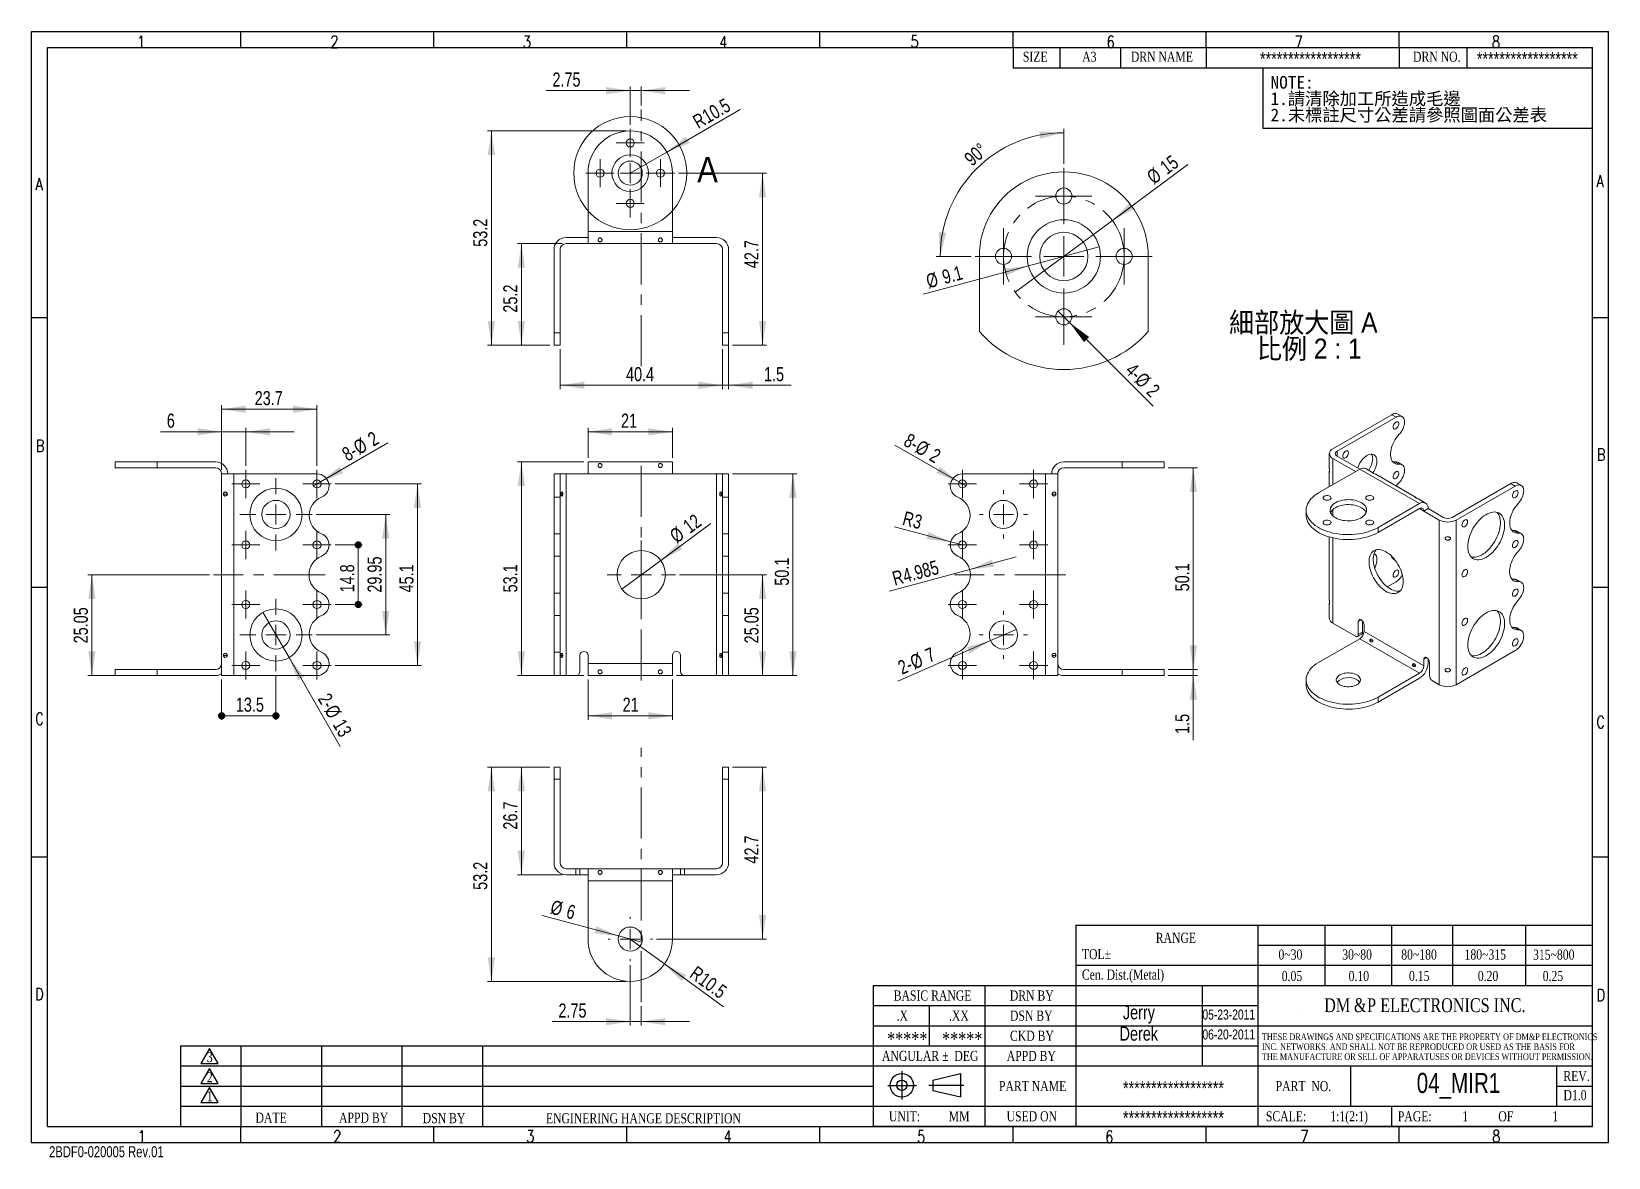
# Model space of a CAD drawing. Header units: millimetres. Extents: x 14 to 406, y 7 to 287.
import ezdxf

# ---------------------------------------------------------------- set-up
doc = ezdxf.new("R2010")
doc.units = ezdxf.units.MM
doc.header["$PDSIZE"] = -1
doc.linetypes.add('CENTER', pattern=[10.16, 6.35, -1.27, 1.27, -1.27])
doc.linetypes.add('CENTERX2', pattern=[20.32, 12.7, -2.54, 2.54, -2.54])
doc.layers.add('SLD-0', color=179, linetype='Continuous')
for name, color, linetype, lineweight in [('中心線2', 1, 'CENTER', 15), ('尺寸標柱線', 3, 'Continuous', 15), ('文字線性', 150, 'Continuous', 15)]:
    doc.layers.add(name, color=color, linetype=linetype, lineweight=lineweight)
doc.styles.add('SLDTEXTSTYLE0', font='sanss___.ttf', dxfattribs={"width": 0.733})
doc.styles.add('SLDTEXTSTYLE1', font='')
doc.styles.add('SLDTEXTSTYLE2', font='', dxfattribs={"bigfont": 'bigfont'})
doc.styles.add('SLDTEXTSTYLE3', font='txt_____.ttf', dxfattribs={"width": 0.784516})
doc.styles.add('SLDTEXTSTYLE4', font='times.ttf', dxfattribs={"width": 0.770477})
doc.styles.add('SLDTEXTSTYLE5', font='GOTHIC.TTF', dxfattribs={"width": 0.753961})
doc.styles.add('SLDTEXTSTYLE6', font='GOTHIC.TTF', dxfattribs={"width": 0.913})
doc.styles.add('SLDTEXTSTYLE7', font='GOTHIC.TTF', dxfattribs={"width": 0.913, "bigfont": 'bigfont'})
doc.styles.get('SLDTEXTSTYLE1').set_extended_font_data('細明體')
doc.styles.get('SLDTEXTSTYLE2').set_extended_font_data('細明體')
doc.dimstyles.new('SLDDIMSTYLE0', dxfattribs={"dimtxt": 3.5, "dimasz": 6, "dimexe": 0, "dimexo": 0.0625, "dimgap": 0.875, "dimtad": 2, "dimrnd": 1e-09, "dimzin": 12, "dimdsep": 46, "dimtxsty": 'SLDTEXTSTYLE0', "dimsah": 1, "dimcen": 0.09, "dimadec": 0, "dimazin": 0, "dimtfac": 1, "dimtofl": 0, "dimtmove": 0, "dimatfit": 3, "dimfxl": 0, "dimtolj": 1, "dimtzin": 12, "dimarcsym": 0})
doc.dimstyles.new('SLDDIMSTYLE1', dxfattribs={"dimtxt": 3.5, "dimasz": 6, "dimexe": 0, "dimexo": 0.0625, "dimgap": 0.875, "dimtad": 2, "dimdec": 1, "dimrnd": 1e-09, "dimzin": 12, "dimdsep": 46, "dimtxsty": 'SLDTEXTSTYLE0', "dimsah": 1, "dimcen": 0.09, "dimadec": 0, "dimazin": 0, "dimtfac": 1, "dimtdec": 1, "dimtofl": 0, "dimtmove": 0, "dimatfit": 3, "dimfxl": 0, "dimtolj": 1, "dimtzin": 12, "dimarcsym": 0})
doc.dimstyles.new('SLDDIMSTYLE10', dxfattribs={"dimtxt": 3.5, "dimasz": 6, "dimexe": 0, "dimexo": 0.0625, "dimgap": 0.875, "dimtad": 2, "dimdec": 1, "dimrnd": 1e-09, "dimzin": 12, "dimdsep": 46, "dimtxsty": 'SLDTEXTSTYLE0', "dimsah": 1, "dimcen": 0.09, "dimadec": 0, "dimazin": 0, "dimtfac": 1, "dimtdec": 1, "dimtofl": 0, "dimtmove": 0, "dimatfit": 3, "dimfxl": 0, "dimtolj": 1, "dimtzin": 12, "dimarcsym": 0})
doc.dimstyles.new('SLDDIMSTYLE11', dxfattribs={"dimtxt": 3.5, "dimasz": 6, "dimexe": 0, "dimexo": 0.0625, "dimgap": 0.875, "dimtad": 2, "dimdec": 1, "dimrnd": 1e-09, "dimzin": 12, "dimdsep": 46, "dimtxsty": 'SLDTEXTSTYLE0', "dimsah": 1, "dimcen": 0.09, "dimadec": 0, "dimazin": 0, "dimtfac": 1, "dimtdec": 1, "dimtofl": 0, "dimtmove": 0, "dimatfit": 3, "dimfxl": 0, "dimtolj": 1, "dimtzin": 12, "dimarcsym": 0})
doc.dimstyles.new('SLDDIMSTYLE12', dxfattribs={"dimtxt": 3.5, "dimasz": 6, "dimexe": 0, "dimexo": 0.0625, "dimgap": 0.875, "dimtad": 2, "dimlfac": 0.5, "dimrnd": 1e-09, "dimzin": 12, "dimdsep": 46, "dimtxsty": 'SLDTEXTSTYLE0', "dimsah": 1, "dimcen": 0.09, "dimadec": 0, "dimazin": 0, "dimtfac": 1, "dimtmove": 0, "dimatfit": 3, "dimfxl": 0, "dimtolj": 1, "dimtzin": 12, "dimarcsym": 0})
doc.dimstyles.new('SLDDIMSTYLE13', dxfattribs={"dimtxt": 3.5, "dimasz": 6, "dimexe": 0, "dimexo": 0.0625, "dimgap": 0.875, "dimtad": 2, "dimdec": 4, "dimlfac": 0.5, "dimzin": 12, "dimdsep": 46, "dimtxsty": 'SLDTEXTSTYLE0', "dimsah": 1, "dimcen": 0.09, "dimazin": 0, "dimtfac": 1, "dimtofl": 0, "dimtmove": 0, "dimatfit": 3, "dimfxl": 0, "dimtolj": 1, "dimtzin": 12, "dimarcsym": 0})
doc.dimstyles.new('SLDDIMSTYLE14', dxfattribs={"dimtxt": 3.5, "dimasz": 6, "dimexe": 0, "dimexo": 0.0625, "dimgap": 0.875, "dimtad": 2, "dimdec": 1, "dimlfac": 0.5, "dimrnd": 1e-09, "dimzin": 12, "dimdsep": 46, "dimtxsty": 'SLDTEXTSTYLE0', "dimsah": 1, "dimcen": 0.09, "dimadec": 0, "dimazin": 0, "dimtfac": 1, "dimtdec": 1, "dimtmove": 0, "dimatfit": 3, "dimfxl": 0, "dimtolj": 1, "dimtzin": 12, "dimarcsym": 0})
doc.dimstyles.new('SLDDIMSTYLE15', dxfattribs={"dimtxt": 3.5, "dimasz": 6, "dimexe": 0, "dimexo": 0.0625, "dimgap": 0.875, "dimtad": 2, "dimlfac": 0.5, "dimrnd": 1e-09, "dimzin": 12, "dimdsep": 46, "dimtxsty": 'SLDTEXTSTYLE0', "dimsah": 1, "dimcen": 0.09, "dimadec": 0, "dimazin": 0, "dimtfac": 1, "dimtmove": 0, "dimatfit": 3, "dimfxl": 0, "dimtolj": 1, "dimtzin": 12, "dimarcsym": 0})
doc.dimstyles.new('SLDDIMSTYLE2', dxfattribs={"dimtxt": 3.5, "dimasz": 6, "dimexe": 0, "dimexo": 0.0625, "dimgap": 0.875, "dimtad": 2, "dimrnd": 1e-09, "dimzin": 12, "dimdsep": 46, "dimtxsty": 'SLDTEXTSTYLE0', "dimsah": 1, "dimcen": 0.09, "dimadec": 0, "dimazin": 0, "dimtfac": 1, "dimtmove": 0, "dimatfit": 3, "dimfxl": 0, "dimtolj": 1, "dimtzin": 12, "dimarcsym": 0})
doc.dimstyles.new('SLDDIMSTYLE3', dxfattribs={"dimtxt": 3.5, "dimasz": 1.8, "dimexe": 0, "dimexo": 0.0625, "dimgap": 0.875, "dimtad": 2, "dimdec": 1, "dimrnd": 1e-09, "dimzin": 12, "dimdsep": 46, "dimtxsty": 'SLDTEXTSTYLE0', "dimblk1": 'DOT', "dimblk2": 'DOT', "dimsah": 1, "dimcen": 0.09, "dimadec": 0, "dimazin": 0, "dimtfac": 1, "dimtdec": 1, "dimtofl": 0, "dimtmove": 0, "dimatfit": 3, "dimldrblk": 'DOT', "dimfxl": 0, "dimtolj": 1, "dimtzin": 12, "dimarcsym": 0})
doc.dimstyles.new('SLDDIMSTYLE4', dxfattribs={"dimtxt": 3.5, "dimasz": 6, "dimexe": 0, "dimexo": 0.0625, "dimgap": 0.875, "dimtad": 2, "dimdec": 1, "dimrnd": 1e-09, "dimzin": 12, "dimdsep": 46, "dimtxsty": 'SLDTEXTSTYLE0', "dimsah": 1, "dimcen": 0.09, "dimadec": 0, "dimazin": 0, "dimtfac": 1, "dimtofl": 0, "dimtmove": 0, "dimatfit": 3, "dimfxl": 0, "dimtolj": 1, "dimtzin": 12, "dimarcsym": 0})
doc.dimstyles.new('SLDDIMSTYLE5', dxfattribs={"dimtxt": 3.5, "dimasz": 6, "dimexe": 0, "dimexo": 0.0625, "dimgap": 0.875, "dimtad": 2, "dimrnd": 1e-09, "dimzin": 12, "dimdsep": 46, "dimtxsty": 'SLDTEXTSTYLE0', "dimsah": 1, "dimcen": 0.09, "dimadec": 0, "dimazin": 0, "dimtfac": 1, "dimtmove": 0, "dimatfit": 3, "dimfxl": 0, "dimtolj": 1, "dimtzin": 12, "dimarcsym": 0})
doc.dimstyles.new('SLDDIMSTYLE6', dxfattribs={"dimtxt": 3.5, "dimasz": 6, "dimexe": 0, "dimexo": 0.0625, "dimgap": 0.875, "dimtad": 2, "dimrnd": 1e-09, "dimzin": 12, "dimdsep": 46, "dimtxsty": 'SLDTEXTSTYLE0', "dimsah": 1, "dimcen": 0.09, "dimadec": 0, "dimazin": 0, "dimtfac": 1, "dimtofl": 0, "dimtmove": 0, "dimatfit": 3, "dimfxl": 0, "dimtolj": 1, "dimtzin": 12, "dimarcsym": 0})
doc.dimstyles.new('SLDDIMSTYLE7', dxfattribs={"dimtxt": 3.5, "dimasz": 6, "dimexe": 0, "dimexo": 0.0625, "dimgap": 0.875, "dimtad": 2, "dimdec": 1, "dimrnd": 1e-09, "dimzin": 12, "dimdsep": 46, "dimtxsty": 'SLDTEXTSTYLE0', "dimsah": 1, "dimcen": 0.09, "dimadec": 0, "dimazin": 0, "dimtfac": 1, "dimtofl": 0, "dimtmove": 0, "dimatfit": 3, "dimfxl": 0, "dimtolj": 1, "dimtzin": 12, "dimarcsym": 0})
doc.dimstyles.new('SLDDIMSTYLE8', dxfattribs={"dimtxt": 3.5, "dimasz": 6, "dimexe": 0, "dimexo": 0.0625, "dimgap": 0.875, "dimtad": 2, "dimrnd": 1e-09, "dimzin": 12, "dimdsep": 46, "dimtxsty": 'SLDTEXTSTYLE0', "dimsah": 1, "dimcen": 0.09, "dimadec": 0, "dimazin": 0, "dimtfac": 1, "dimtofl": 0, "dimtmove": 0, "dimatfit": 3, "dimfxl": 0, "dimtolj": 1, "dimtzin": 12, "dimarcsym": 0})
doc.dimstyles.new('SLDDIMSTYLE9', dxfattribs={"dimtxt": 3.5, "dimasz": 6, "dimexe": 0, "dimexo": 0.0625, "dimgap": 0.875, "dimtad": 2, "dimrnd": 1e-09, "dimzin": 12, "dimdsep": 46, "dimtxsty": 'SLDTEXTSTYLE0', "dimsah": 1, "dimcen": 0.09, "dimadec": 0, "dimazin": 0, "dimtfac": 1, "dimtofl": 0, "dimtmove": 1, "dimatfit": 3, "dimfxl": 0, "dimtolj": 1, "dimtzin": 12, "dimarcsym": 0})

msp = doc.modelspace()

# ---------------------------------------------------------------- texts
at = {"color": 7, "linetype": 'Continuous', "lineweight": 0, "insert": (179.45484, 255.37309), "char_height": 6.35, "attachment_point": 1, "style": 'SLDTEXTSTYLE6'}
msp.add_mtext('A', dxfattribs=at)
at = {"layer": '文字線性', "color": 7, "attachment_point": 1}
for s, insert, char_height, style in [('1', (40.25745, 285.42785), 3, 'SLDTEXTSTYLE3'), ('2', (88.2753, 285.4665), 3, 'SLDTEXTSTYLE3'), ('3', (136.14728, 285.45897), 3, 'SLDTEXTSTYLE3'), ('4', (184.9813, 285.39174), 3, 'SLDTEXTSTYLE3'), ('5', (232.51329, 285.52282), 3, 'SLDTEXTSTYLE3'), ('6', (281.25117, 285.44999), 3, 'SLDTEXTSTYLE3'), ('7', (328.01668, 285.40696), 3, 'SLDTEXTSTYLE3'), ('8', (377.0398, 285.4558), 3, 'SLDTEXTSTYLE3'), ('SIZE', (260.43458, 281.49692), 2.5, 'SLDTEXTSTYLE4'), ('A3', (275.18458, 281.49692), 2.5, 'SLDTEXTSTYLE4'), ('DRN NAME', (287.27341, 281.49692), 2.5, 'SLDTEXTSTYLE4'), ('DRN NO.', (357.41927, 281.49692), 2.5, 'SLDTEXTSTYLE4'), ('A', (14.97419, 250.109), 3, 'SLDTEXTSTYLE3'), ('A', (402.99276, 250.82748), 3, 'SLDTEXTSTYLE3'), ('B', (15.09079, 185.10433), 3, 'SLDTEXTSTYLE3'), ('B', (403.11605, 182.90246), 3, 'SLDTEXTSTYLE3'), ('C', (14.92795, 117.27956), 3, 'SLDTEXTSTYLE3'), ('C', (402.99382, 116.45277), 3, 'SLDTEXTSTYLE3'), ('RANGE', (293.46468, 62.59123), 2.5, 'SLDTEXTSTYLE4'), ('TOL±', (275.10457, 58.55403), 2.5, 'SLDTEXTSTYLE4'), ('0~30', (323.97132, 58.44612), 2.5, 'SLDTEXTSTYLE4'), ('30~80', (339.81905, 58.44612), 2.5, 'SLDTEXTSTYLE4'), ('80~180', (354.48617, 58.44612), 2.5, 'SLDTEXTSTYLE4'), ('180~315', (370.22957, 58.44612), 2.5, 'SLDTEXTSTYLE4'), ('315~800', (387.25457, 58.42105), 2.5, 'SLDTEXTSTYLE4'), ('Cen. Dist.(Metal)', (275.10457, 53.46634), 2.5, 'SLDTEXTSTYLE4'), ('0.05', (324.77957, 53.11826), 2.5, 'SLDTEXTSTYLE4'), ('0.10', (341.40457, 53.11826), 2.5, 'SLDTEXTSTYLE4'), ('0.15', (356.40457, 53.11826), 2.5, 'SLDTEXTSTYLE4'), ('0.20', (373.52957, 53.11826), 2.5, 'SLDTEXTSTYLE4'), ('0.25', (389.65457, 53.11826), 2.5, 'SLDTEXTSTYLE4'), ('D', (14.87949, 48.84331), 3, 'SLDTEXTSTYLE3'), ('BASIC RANGE', (228.31812, 48.25876), 2.5, 'SLDTEXTSTYLE4'), ('DRN BY', (257.18791, 48.25876), 2.5, 'SLDTEXTSTYLE4'), ('D', (403.05112, 48.61302), 3, 'SLDTEXTSTYLE3'), ('.X', (229.05509, 43.25876), 2.5, 'SLDTEXTSTYLE4'), ('.XX', (242.05509, 43.25876), 2.5, 'SLDTEXTSTYLE4'), ('DSN BY', (257.22437, 43.25876), 2.5, 'SLDTEXTSTYLE4'), ('DM', (335.32944, 46.32946), 3.45, 'SLDTEXTSTYLE4'), ('&', (342.72497, 46.32946), 3.45, 'SLDTEXTSTYLE4'), ('P', (345.99755, 46.32946), 3.45, 'SLDTEXTSTYLE4'), (' ELECTRONICS INC.', (348.24338, 46.32946), 3.45, 'SLDTEXTSTYLE4'), ('*****', (226.66512, 37.91273), 3.45, 'SLDTEXTSTYLE4'), ('*****', (240.33583, 37.91273), 3.45, 'SLDTEXTSTYLE4'), ('CKD BY', (257.22437, 38.25876), 2.5, 'SLDTEXTSTYLE4'), ('3', (57.58525, 32.97006), 2.5, 'SLDTEXTSTYLE4'), ('ANGULAR ±  DEG', (225.40145, 33.25876), 2.5, 'SLDTEXTSTYLE4'), ('APPD BY', (256.42228, 33.25876), 2.5, 'SLDTEXTSTYLE4'), ('2', (57.58525, 27.96414), 2.5, 'SLDTEXTSTYLE4'), ('REV.', (394.78947, 28.25876), 2.5, 'SLDTEXTSTYLE4'), ('PART NAME', (254.48999, 25.75876), 2.5, 'SLDTEXTSTYLE4'), ('PART  NO.', (323.26343, 25.75876), 2.5, 'SLDTEXTSTYLE4'), ('D1.0', (394.82296, 23.50876), 2.5, 'SLDTEXTSTYLE4'), ('1', (57.58525, 23.24895), 2.5, 'SLDTEXTSTYLE4'), ('DATE', (69.67227, 17.92348), 2.5, 'SLDTEXTSTYLE4'), ('APPD BY', (90.44337, 17.91412), 2.5, 'SLDTEXTSTYLE4'), ('DSN BY', (111.24502, 17.79374), 2.5, 'SLDTEXTSTYLE4'), ('ENGINERING HANGE DESCRIPTION', (141.86042, 17.76271), 2.5, 'SLDTEXTSTYLE4'), ('UNIT:', (227.1228, 18.25876), 2.5, 'SLDTEXTSTYLE4'), ('MM', (242.00041, 18.25876), 2.5, 'SLDTEXTSTYLE4'), ('USED ON', (256.38582, 18.25876), 2.5, 'SLDTEXTSTYLE4'), ('SCALE:', (320.83634, 18.25876), 2.5, 'SLDTEXTSTYLE4'), ('1:1(2:1)', (336.85387, 18.25876), 2.5, 'SLDTEXTSTYLE4'), ('PAGE:', (353.63843, 18.25876), 2.5, 'SLDTEXTSTYLE4'), ('1', (369.67749, 18.25876), 2.5, 'SLDTEXTSTYLE4'), ('OF', (378.61499, 18.25876), 2.5, 'SLDTEXTSTYLE4'), ('1', (392.05249, 18.25876), 2.5, 'SLDTEXTSTYLE4'), ('1', (40.40861, 13.50848), 3, 'SLDTEXTSTYLE3'), ('2', (88.99665, 13.54409), 3, 'SLDTEXTSTYLE3'), ('3', (136.97336, 13.52029), 3, 'SLDTEXTSTYLE3'), ('4', (186.0284, 13.46597), 3, 'SLDTEXTSTYLE3'), ('5', (234.12534, 13.44881), 3, 'SLDTEXTSTYLE3'), ('6', (280.90889, 13.42252), 3, 'SLDTEXTSTYLE3'), ('7', (329.42924, 13.5448), 3, 'SLDTEXTSTYLE3'), ('8', (377.10246, 13.53779), 3, 'SLDTEXTSTYLE3'), ('2BDF0-020005 Rev.01', (18.36687, 9.57932), 2.76, 'SLDTEXTSTYLE5')]:
    msp.add_mtext(s, dxfattribs=dict(at, insert=insert, char_height=char_height, style=style))
at = {"layer": '文字線性', "color": 5, "attachment_point": 1, "style": 'SLDTEXTSTYLE0'}
for s, insert, char_height in [('******************', (319.3647, 281.441), 3.5), ('******************', (373.2808, 281.441), 3.5), ('Jerry', (285.29805, 44.5849), 3.5), ('05-23-2011', (305.06695, 43.53056), 2.5), ('Derek', (284.4741, 39.29124), 3.5), ('06-20-2011', (305.06695, 38.58307), 2.5), ('04_MIR1', (358.33356, 27.79301), 5), ('******************', (285.31495, 25.7289), 3.5), ('******************', (285.31495, 18.34979), 3.5)]:
    msp.add_mtext(s, dxfattribs=dict(at, insert=insert, char_height=char_height))

# ---------------------------------------------------------------- blocks, each defined once
blk = doc.blocks.new('SW_NOTE_0')
at = {"layer": '文字線性', "color": 0, "char_height": 3.5, "attachment_point": 1}
for s, insert, style in [('NOTE:', (0, 4.37), 'SLDTEXTSTYLE1'), ('1.請清除加工所造成毛邊', (0, -0.13), 'SLDTEXTSTYLE2'), ('2.未標註尺寸公差請參照圖面公差表', (0, -4.63), 'SLDTEXTSTYLE2')]:
    blk.add_mtext(s, dxfattribs=dict(at, insert=insert, style=style))
blk = doc.blocks.new('SW_NOTE_1')
at = {"layer": '文字線性', "color": 0, "char_height": 1.65, "attachment_point": 1, "style": 'SLDTEXTSTYLE4'}
for s, insert in [(' THESE DRAWINGS AND SPECIFICATIONS ARE THE PROPERTY OF DM&P ELECTRONICS', (0, 2.16)), (' THE MANUFACTURE OR SELL OF APPARATUSES OR DEVICES WITHOUT PERMISSION.', (0, -2.77)), (' INC. NETWORKS. AND SHALL NOT BE REPRODUCED OR USED AS THE BASIS FOR', (0, -0.3))]:
    blk.add_mtext(s, dxfattribs=dict(at, insert=insert))
blk = doc.blocks.new('*D3')
at = {"layer": '尺寸標柱線', "color": 5}
for p, q in [((175.08, 151.56), (196.72, 151.56)), ((195.72, 151.56), (195.72, 126.51)), ((174.33, 126.51), (196.72, 126.51))]:
    blk.add_line(p, q, dxfattribs=at)
for points in [[(195.72, 151.56), (194.82, 145.56), (196.62, 145.56)], [(195.72, 126.51), (196.62, 132.51), (194.82, 132.51)]]:
    blk.add_solid(points, dxfattribs=at)
at = {"layer": '尺寸標柱線', "color": 5, "insert": (191.21, 134.51), "char_height": 3.5, "attachment_point": 1, "rotation": 90, "style": 'SLDTEXTSTYLE0'}
blk.add_mtext('25.05', dxfattribs=at)
blk = doc.blocks.new('*D4')
at = {"layer": '尺寸標柱線', "color": 5}
for p, q in [((188.28, 176.61), (204.28, 176.61)), ((203.28, 176.61), (203.28, 126.51)), ((188.28, 126.51), (204.28, 126.51))]:
    blk.add_line(p, q, dxfattribs=at)
for points in [[(203.28, 176.61), (202.38, 170.61), (204.18, 170.61)], [(203.28, 126.51), (204.18, 132.51), (202.38, 132.51)]]:
    blk.add_solid(points, dxfattribs=at)
at = {"layer": '尺寸標柱線', "color": 5, "insert": (198.77, 148.82), "char_height": 3.5, "attachment_point": 1, "rotation": 90, "style": 'SLDTEXTSTYLE0'}
blk.add_mtext('50.1', dxfattribs=at)
blk = doc.blocks.new('*D5')
at = {"layer": '尺寸標柱線', "color": 5}
for p, q in [((151.33, 179.61), (134.77, 179.61)), ((135.77, 179.61), (135.77, 126.51)), ((151.33, 126.51), (134.77, 126.51))]:
    blk.add_line(p, q, dxfattribs=at)
for points in [[(135.77, 179.61), (134.87, 173.61), (136.67, 173.61)], [(135.77, 126.51), (136.67, 132.51), (134.87, 132.51)]]:
    blk.add_solid(points, dxfattribs=at)
at = {"layer": '尺寸標柱線', "color": 5, "insert": (131.26, 147.15), "char_height": 3.5, "attachment_point": 1, "rotation": 90, "style": 'SLDTEXTSTYLE0'}
blk.add_mtext('53.1', dxfattribs=at)
blk = doc.blocks.new('*D6')
at = {"layer": '尺寸標柱線', "color": 5}
for p, q in [((152.33, 125.51), (152.33, 115.51)), ((173.33, 125.51), (173.33, 115.51)), ((152.33, 116.51), (173.33, 116.51))]:
    blk.add_line(p, q, dxfattribs=at)
for points in [[(152.33, 116.51), (158.33, 115.61), (158.33, 117.41)], [(173.33, 116.51), (167.33, 117.41), (167.33, 115.61)]]:
    blk.add_solid(points, dxfattribs=at)
at = {"layer": '尺寸標柱線', "color": 5, "insert": (160.94, 121.02), "char_height": 3.5, "attachment_point": 1, "style": 'SLDTEXTSTYLE0'}
blk.add_mtext('21', dxfattribs=at)
blk = doc.blocks.new('*D7')
at = {"layer": '尺寸標柱線', "color": 5}
for p, q in [((152.33, 180.61), (152.33, 188.06)), ((152.33, 187.06), (173.33, 187.06)), ((173.33, 180.61), (173.33, 188.06))]:
    blk.add_line(p, q, dxfattribs=at)
for points in [[(152.33, 187.06), (158.33, 186.16), (158.33, 187.96)], [(173.33, 187.06), (167.33, 187.96), (167.33, 186.16)]]:
    blk.add_solid(points, dxfattribs=at)
at = {"layer": '尺寸標柱線', "color": 5, "insert": (160.55, 191.58), "char_height": 3.5, "attachment_point": 1, "style": 'SLDTEXTSTYLE0'}
blk.add_mtext('21', dxfattribs=at)
blk = doc.blocks.new('*D8')
at = {"layer": '尺寸標柱線', "color": 5}
for q in [(182.84, 164.25), (160.74, 148)]:
    blk.add_line((170.41, 155.11), q, dxfattribs=at)
blk.add_solid([(170.41, 155.11), (175.78, 157.94), (174.71, 159.39)], dxfattribs=at)
at = {"layer": '尺寸標柱線', "color": 5, "char_height": 3.5, "attachment_point": 1, "rotation": 36.3244, "style": 'SLDTEXTSTYLE0'}
for s, insert in [('12', (175.57, 164.48)), ('%%c', (172.27, 162.05))]:
    blk.add_mtext(s, dxfattribs=dict(at, insert=insert))
blk = doc.blocks.new('SW_CENTERMARKSYMBOL_0')
at = {"layer": '中心線2', "color": 0}
for p, q in [((0, 5), (0, 8.5)), ((-5, 0), (-8.5, 0)), ((0, 0), (-2.5, 0)), ((0, 0), (0, 2.5)), ((0, 0), (0, -2.5)), ((0, 0), (2.5, 0)), ((5, 0), (8.5, 0)), ((0, -5), (0, -8.5))]:
    blk.add_line(p, q, dxfattribs=at)
blk = doc.blocks.new('SW_CENTERMARKSYMBOL_1')
at = {"layer": '中心線2', "color": 0}
for p, q in [((0, 5), (0, 8.5)), ((-5, 0), (-8.5, 0)), ((0, 0), (-2.5, 0)), ((0, 0), (0, 2.5)), ((0, 0), (0, -2.5)), ((0, 0), (2.5, 0)), ((5, 0), (8.5, 0)), ((0, -5), (0, -8.5))]:
    blk.add_line(p, q, dxfattribs=at)
blk = doc.blocks.new('_DOT')
at = {"color": 0, "linetype": 'ByBlock', "lineweight": -2}
blk.add_line((-0.5, 0), (-1, 0), dxfattribs=at)
at = {"color": 0, "linetype": 'ByBlock', "const_width": 0.5}
blk.add_lwpolyline([(-0.25, 0, 1), (0.25, 0, 1)], format="xyb", close=True, dxfattribs=at)
blk = doc.blocks.new('*D12')
at = {"layer": '尺寸標柱線', "color": 5}
for p, q in [((89.46, 158.96), (96.22, 158.96)), ((95.22, 158.96), (95.22, 144.16)), ((89.46, 144.16), (96.22, 144.16))]:
    blk.add_line(p, q, dxfattribs=at)
at = {"layer": '尺寸標柱線', "color": 5, "xscale": 1.8, "yscale": 1.8}
for p, rotation in [((95.22, 158.96, -11.47), 90.0000000000004), ((95.22, 144.16, -11.47), 270.0000000000004)]:
    blk.add_blockref('_DOT', p, dxfattribs=dict(at, rotation=rotation))
at = {"layer": '尺寸標柱線', "color": 5, "insert": (90.71, 147.15), "char_height": 3.5, "attachment_point": 1, "rotation": 90, "style": 'SLDTEXTSTYLE0'}
blk.add_mtext('14.8', dxfattribs=at)
blk = doc.blocks.new('*D13')
at = {"layer": '尺寸標柱線', "color": 5}
for p, q in [((84.76, 166.53), (103.04, 166.53)), ((102.04, 166.53), (102.04, 136.58)), ((84.76, 136.58), (103.04, 136.58))]:
    blk.add_line(p, q, dxfattribs=at)
for points in [[(102.04, 166.53), (101.14, 160.53), (102.94, 160.53)], [(102.04, 136.58), (102.94, 142.58), (101.14, 142.58)]]:
    blk.add_solid(points, dxfattribs=at)
at = {"layer": '尺寸標柱線', "color": 5, "insert": (97.53, 147.11), "char_height": 3.5, "attachment_point": 1, "rotation": 90, "style": 'SLDTEXTSTYLE0'}
blk.add_mtext('29.95', dxfattribs=at)
blk = doc.blocks.new('*D14')
at = {"layer": '尺寸標柱線', "color": 5}
for p, q in [((89.46, 174.11), (110.96, 174.11)), ((109.96, 129.01), (109.96, 174.11)), ((89.46, 129.01), (110.96, 129.01))]:
    blk.add_line(p, q, dxfattribs=at)
for points in [[(109.96, 174.11), (109.06, 168.11), (110.86, 168.11)], [(109.96, 129.01), (110.86, 135.01), (109.06, 135.01)]]:
    blk.add_solid(points, dxfattribs=at)
at = {"layer": '尺寸標柱線', "color": 5, "insert": (105.45, 147.15), "char_height": 3.5, "attachment_point": 1, "rotation": 90, "style": 'SLDTEXTSTYLE0'}
blk.add_mtext('45.1', dxfattribs=at)
blk = doc.blocks.new('*D15')
at = {"layer": '尺寸標柱線', "color": 5}
for p, q in [((58.26, 151.56), (28, 151.56)), ((29, 151.56), (29, 126.51)), ((60.26, 126.51), (28, 126.51))]:
    blk.add_line(p, q, dxfattribs=at)
for points in [[(29, 151.56), (28.1, 145.56), (29.9, 145.56)], [(29, 126.51), (29.9, 132.51), (28.1, 132.51)]]:
    blk.add_solid(points, dxfattribs=at)
at = {"layer": '尺寸標柱線', "color": 5, "insert": (24.49, 134.49), "char_height": 3.5, "attachment_point": 1, "rotation": 90, "style": 'SLDTEXTSTYLE0'}
blk.add_mtext('25.05', dxfattribs=at)
blk = doc.blocks.new('*D16')
at = {"layer": '尺寸標柱線', "color": 5}
for q in [(102.6, 184.29), (84.09, 173.61)]:
    blk.add_line((85.83, 174.61), q, dxfattribs=at)
blk.add_solid([(85.83, 174.61), (91.47, 176.83), (90.57, 178.39)], dxfattribs=at)
at = {"layer": '尺寸標柱線', "color": 5, "char_height": 3.5, "attachment_point": 1, "rotation": 30, "style": 'SLDTEXTSTYLE0'}
for s, insert in [('%%c', (93.64, 184.3)), ('2', (97.2, 186.35)), ('8-', (90.79, 182.65))]:
    blk.add_mtext(s, dxfattribs=dict(at, insert=insert))
blk = doc.blocks.new('*D17')
at = {"layer": '尺寸標柱線', "color": 5}
for q in [(71.51, 142.21), (90.75, 108.89)]:
    blk.add_line((78.01, 130.95), q, dxfattribs=at)
blk.add_solid([(78.01, 130.95), (80.23, 125.31), (81.79, 126.21)], dxfattribs=at)
at = {"layer": '尺寸標柱線', "color": 5, "char_height": 3.5, "attachment_point": 1, "rotation": 300, "style": 'SLDTEXTSTYLE0'}
for s, insert in [('2-', (88.1, 122.49)), ('%%c', (89.74, 119.64)), ('13', (91.8, 116.08))]:
    blk.add_mtext(s, dxfattribs=dict(at, insert=insert))
blk = doc.blocks.new('*D18')
at = {"layer": '尺寸標柱線', "color": 5}
for p, q in [((61.26, 187.06), (46.05, 187.06)), ((61.26, 177.61), (61.26, 188.06)), ((67.26, 187.06), (61.26, 187.06)), ((67.26, 178.61), (67.26, 188.06)), ((67.26, 187.06), (79.26, 187.06))]:
    blk.add_line(p, q, dxfattribs=at)
for points in [[(61.26, 187.06), (55.26, 187.96), (55.26, 186.16)], [(67.26, 187.06), (73.26, 186.16), (73.26, 187.96)]]:
    blk.add_solid(points, dxfattribs=at)
at = {"layer": '尺寸標柱線', "color": 5, "insert": (47.63, 191.58), "char_height": 3.5, "attachment_point": 1, "style": 'SLDTEXTSTYLE0'}
blk.add_mtext('6', dxfattribs=at)
blk = doc.blocks.new('*D19')
at = {"layer": '尺寸標柱線', "color": 5}
for p, q in [((61.26, 177.61), (61.26, 193.67)), ((61.26, 192.67), (84.96, 192.67)), ((84.96, 178.61), (84.96, 193.67))]:
    blk.add_line(p, q, dxfattribs=at)
for points in [[(61.26, 192.67), (67.26, 191.77), (67.26, 193.57)], [(84.96, 192.67), (78.96, 193.57), (78.96, 191.77)]]:
    blk.add_solid(points, dxfattribs=at)
at = {"layer": '尺寸標柱線', "color": 5, "insert": (69.48, 197.18), "char_height": 3.5, "attachment_point": 1, "style": 'SLDTEXTSTYLE0'}
blk.add_mtext('23.7', dxfattribs=at)
blk = doc.blocks.new('*D20')
at = {"layer": '尺寸標柱線', "color": 5}
for p, q in [((61.26, 125.51), (61.26, 115.51)), ((74.76, 126.58), (74.76, 115.51)), ((61.26, 116.51), (74.76, 116.51))]:
    blk.add_line(p, q, dxfattribs=at)
at = {"layer": '尺寸標柱線', "color": 5, "xscale": 1.8, "yscale": 1.8, "rotation": 180.0000000000004}
blk.add_blockref('_DOT', (61.26, 116.51, -11.47), dxfattribs=at)
at = {"layer": '尺寸標柱線', "color": 5, "xscale": 1.8, "yscale": 1.8}
blk.add_blockref('_DOT', (74.76, 116.51, -11.47), dxfattribs=at)
at = {"layer": '尺寸標柱線', "color": 5, "insert": (64.79, 121.02), "char_height": 3.5, "attachment_point": 1, "style": 'SLDTEXTSTYLE0'}
blk.add_mtext('13.5', dxfattribs=at)
blk = doc.blocks.new('SW_CENTERMARKSYMBOL_2')
at = {"layer": '中心線2', "color": 0}
for p, q in [((-2.5, 0), (-3.5, 0)), ((0, 0), (-2.5, 0)), ((0, 2.5), (0, 3.5)), ((0, 0), (0, 2.5)), ((0, 0), (0, -2.5)), ((0, 0), (2.5, 0)), ((2.5, 0), (3.5, 0)), ((0, -2.5), (0, -3.5))]:
    blk.add_line(p, q, dxfattribs=at)
blk = doc.blocks.new('SW_CENTERMARKSYMBOL_3')
at = {"layer": '中心線2', "color": 0}
for p, q in [((-2.5, 0), (-3.5, 0)), ((0, 0), (-2.5, 0)), ((0, 2.5), (0, 3.5)), ((0, 0), (0, 2.5)), ((0, 0), (0, -2.5)), ((0, 0), (2.5, 0)), ((2.5, 0), (3.5, 0)), ((0, -2.5), (0, -3.5))]:
    blk.add_line(p, q, dxfattribs=at)
blk = doc.blocks.new('SW_CENTERMARKSYMBOL_4')
at = {"layer": '中心線2', "color": 0}
for p, q in [((-2.5, 0), (-3.5, 0)), ((0, 0), (-2.5, 0)), ((0, 2.5), (0, 3.5)), ((0, 0), (0, 2.5)), ((0, 0), (0, -2.5)), ((0, 0), (2.5, 0)), ((2.5, 0), (3.5, 0)), ((0, -2.5), (0, -3.5))]:
    blk.add_line(p, q, dxfattribs=at)
blk = doc.blocks.new('SW_CENTERMARKSYMBOL_5')
at = {"layer": '中心線2', "color": 0}
for p, q in [((-2.5, 0), (-3.5, 0)), ((0, 0), (-2.5, 0)), ((0, 2.5), (0, 3.5)), ((0, 0), (0, 2.5)), ((0, 0), (0, -2.5)), ((0, 0), (2.5, 0)), ((2.5, 0), (3.5, 0)), ((0, -2.5), (0, -3.5))]:
    blk.add_line(p, q, dxfattribs=at)
blk = doc.blocks.new('SW_CENTERMARKSYMBOL_6')
at = {"layer": '中心線2', "color": 0}
for p, q in [((-2.5, 0), (-3.5, 0)), ((0, 0), (-2.5, 0)), ((0, 2.5), (0, 3.5)), ((0, 0), (0, 2.5)), ((0, 0), (0, -2.5)), ((0, 0), (2.5, 0)), ((2.5, 0), (3.5, 0)), ((0, -2.5), (0, -3.5))]:
    blk.add_line(p, q, dxfattribs=at)
blk = doc.blocks.new('SW_CENTERMARKSYMBOL_7')
at = {"layer": '中心線2', "color": 0}
for p, q in [((-2.5, 0), (-3.5, 0)), ((0, 0), (-2.5, 0)), ((0, 2.5), (0, 3.5)), ((0, 0), (0, 2.5)), ((0, 0), (0, -2.5)), ((0, 0), (2.5, 0)), ((2.5, 0), (3.5, 0)), ((0, -2.5), (0, -3.5))]:
    blk.add_line(p, q, dxfattribs=at)
blk = doc.blocks.new('SW_CENTERMARKSYMBOL_8')
at = {"layer": '中心線2', "color": 0}
for p, q in [((-2.5, 0), (-3.5, 0)), ((0, 0), (-2.5, 0)), ((0, 2.5), (0, 3.5)), ((0, 0), (0, 2.5)), ((0, 0), (0, -2.5)), ((0, 0), (2.5, 0)), ((2.5, 0), (3.5, 0)), ((0, -2.5), (0, -3.5))]:
    blk.add_line(p, q, dxfattribs=at)
blk = doc.blocks.new('SW_CENTERMARKSYMBOL_9')
at = {"layer": '中心線2', "color": 0}
for p, q in [((-2.5, 0), (-3.5, 0)), ((0, 0), (-2.5, 0)), ((0, 2.5), (0, 3.5)), ((0, 0), (0, 2.5)), ((0, 0), (0, -2.5)), ((0, 0), (2.5, 0)), ((2.5, 0), (3.5, 0)), ((0, -2.5), (0, -3.5))]:
    blk.add_line(p, q, dxfattribs=at)
blk = doc.blocks.new('SW_CENTERMARKSYMBOL_10')
at = {"layer": '中心線2', "color": 0}
for p, q in [((0, 5), (0, 9)), ((-5, 0), (-9, 0)), ((0, 0), (-2.5, 0)), ((0, 0), (0, 2.5)), ((0, 0), (0, -2.5)), ((0, 0), (2.5, 0)), ((5, 0), (9, 0)), ((0, -5), (0, -9))]:
    blk.add_line(p, q, dxfattribs=at)
blk = doc.blocks.new('SW_CENTERMARKSYMBOL_11')
at = {"layer": '中心線2', "color": 0}
for p, q in [((0, 5), (0, 9)), ((-5, 0), (-9, 0)), ((0, 0), (-2.5, 0)), ((0, 0), (0, 2.5)), ((0, 0), (0, -2.5)), ((0, 0), (2.5, 0)), ((5, 0), (9, 0)), ((0, -5), (0, -9))]:
    blk.add_line(p, q, dxfattribs=at)
blk = doc.blocks.new('*D31')
at = {"layer": '尺寸標柱線', "color": 5}
for p, q in [((296.59, 178.11), (303.8, 178.11)), ((302.8, 178.11), (302.8, 128.01)), ((296.59, 128.01), (303.8, 128.01))]:
    blk.add_line(p, q, dxfattribs=at)
for points in [[(302.8, 178.11), (301.9, 172.11), (303.7, 172.11)], [(302.8, 128.01), (303.7, 134.01), (301.9, 134.01)]]:
    blk.add_solid(points, dxfattribs=at)
at = {"layer": '尺寸標柱線', "color": 5, "insert": (298.29, 147.42), "char_height": 3.5, "attachment_point": 1, "rotation": 90, "style": 'SLDTEXTSTYLE0'}
blk.add_mtext('50.1', dxfattribs=at)
blk = doc.blocks.new('*D32')
at = {"layer": '尺寸標柱線', "color": 5}
for p, q in [((302.8, 128.01), (302.8, 140.01)), ((296.59, 128.01), (303.8, 128.01)), ((296.59, 126.51), (303.8, 126.51)), ((302.8, 128.01), (302.8, 126.51)), ((302.8, 126.51), (302.8, 110.41))]:
    blk.add_line(p, q, dxfattribs=at)
for points in [[(302.8, 128.01), (303.7, 134.01), (301.9, 134.01)], [(302.8, 126.51), (301.9, 120.51), (303.7, 120.51)]]:
    blk.add_solid(points, dxfattribs=at)
at = {"layer": '尺寸標柱線', "color": 5, "insert": (298.29, 112), "char_height": 3.5, "attachment_point": 1, "rotation": 90, "style": 'SLDTEXTSTYLE0'}
blk.add_mtext('1.5', dxfattribs=at)
blk = doc.blocks.new('*D33')
at = {"layer": '尺寸標柱線', "color": 5}
for q in [(258.8, 137.98), (229.34, 125.11)]:
    blk.add_line((252.39, 135.18), q, dxfattribs=at)
blk.add_solid([(252.39, 135.18), (246.53, 133.6), (247.25, 131.96)], dxfattribs=at)
at = {"layer": '尺寸標柱線', "color": 5, "char_height": 3.5, "attachment_point": 1, "rotation": 23.6018, "style": 'SLDTEXTSTYLE0'}
for s, insert in [('7', (235.77, 132.84)), ('2-', (228.99, 129.87)), ('%%c', (232.01, 131.19))]:
    blk.add_mtext(s, dxfattribs=dict(at, insert=insert))
blk = doc.blocks.new('*D34')
at = {"layer": '尺寸標柱線', "color": 5}
for q in [(228.64, 183.78), (246.26, 173.61)]:
    blk.add_line((244.53, 174.61), q, dxfattribs=at)
blk.add_solid([(244.53, 174.61), (239.78, 178.39), (238.88, 176.83)], dxfattribs=at)
at = {"layer": '尺寸標柱線', "color": 5, "char_height": 3.5, "attachment_point": 1, "rotation": 330, "style": 'SLDTEXTSTYLE0'}
for s, insert in [('8-', (232.25, 186.87)), ('%%c', (235.11, 185.22)), ('2', (238.66, 183.17))]:
    blk.add_mtext(s, dxfattribs=dict(at, insert=insert))
blk = doc.blocks.new('*D35')
at = {"layer": '尺寸標柱線', "color": 5}
for q in [(228.49, 163.49), (245.39, 158.96)]:
    blk.add_line((242.5, 159.73), q, dxfattribs=at)
blk.add_solid([(242.5, 159.73), (236.93, 162.16), (236.47, 160.42)], dxfattribs=at)
at = {"layer": '尺寸標柱線', "color": 5, "char_height": 3.5, "attachment_point": 1, "rotation": 345, "style": 'SLDTEXTSTYLE0'}
for s, insert in [('R', (231.19, 167.41)), ('3', (233.77, 166.72))]:
    blk.add_mtext(s, dxfattribs=dict(at, insert=insert))
blk = doc.blocks.new('*D36')
at = {"layer": '尺寸標柱線', "color": 5}
for q in [(258.79, 155.99), (227.3, 147.44)]:
    blk.add_line((247.21, 152.85), q, dxfattribs=at)
blk.add_solid([(247.21, 152.85), (253.24, 153.55), (252.76, 155.29)], dxfattribs=at)
at = {"layer": '尺寸標柱線', "color": 5, "char_height": 3.5, "attachment_point": 1, "rotation": 15, "style": 'SLDTEXTSTYLE0'}
for s, insert in [('4.985', (230.25, 152.9)), ('R', (227.66, 152.21))]:
    blk.add_mtext(s, dxfattribs=dict(at, insert=insert))
blk = doc.blocks.new('SW_CENTERMARKSYMBOL_12')
at = {"layer": '中心線2', "color": 0}
for p, q in [((-2.5, 0), (-3.5, 0)), ((0, 0), (-2.5, 0)), ((0, 2.5), (0, 3.5)), ((0, 0), (0, 2.5)), ((0, 0), (0, -2.5)), ((0, 0), (2.5, 0)), ((2.5, 0), (3.5, 0)), ((0, -2.5), (0, -3.5))]:
    blk.add_line(p, q, dxfattribs=at)
blk = doc.blocks.new('SW_CENTERMARKSYMBOL_13')
at = {"layer": '中心線2', "color": 0}
for p, q in [((-2.5, 0), (-3.5, 0)), ((0, 0), (-2.5, 0)), ((0, 2.5), (0, 3.5)), ((0, 0), (0, 2.5)), ((0, 0), (0, -2.5)), ((0, 0), (2.5, 0)), ((2.5, 0), (3.5, 0)), ((0, -2.5), (0, -3.5))]:
    blk.add_line(p, q, dxfattribs=at)
blk = doc.blocks.new('SW_CENTERMARKSYMBOL_14')
at = {"layer": '中心線2', "color": 0}
for p, q in [((-2.5, 0), (-3.5, 0)), ((0, 0), (-2.5, 0)), ((0, 2.5), (0, 3.5)), ((0, 0), (0, 2.5)), ((0, 0), (0, -2.5)), ((0, 0), (2.5, 0)), ((2.5, 0), (3.5, 0)), ((0, -2.5), (0, -3.5))]:
    blk.add_line(p, q, dxfattribs=at)
blk = doc.blocks.new('SW_CENTERMARKSYMBOL_15')
at = {"layer": '中心線2', "color": 0}
for p, q in [((-2.5, 0), (-3.5, 0)), ((0, 0), (-2.5, 0)), ((0, 2.5), (0, 3.5)), ((0, 0), (0, 2.5)), ((0, 0), (0, -2.5)), ((0, 0), (2.5, 0)), ((2.5, 0), (3.5, 0)), ((0, -2.5), (0, -3.5))]:
    blk.add_line(p, q, dxfattribs=at)
blk = doc.blocks.new('SW_CENTERMARKSYMBOL_16')
at = {"layer": '中心線2', "color": 0}
for p, q in [((-2.5, 0), (-3.5, 0)), ((0, 0), (-2.5, 0)), ((0, 2.5), (0, 3.5)), ((0, 0), (0, 2.5)), ((0, 0), (0, -2.5)), ((0, 0), (2.5, 0)), ((2.5, 0), (3.5, 0)), ((0, -2.5), (0, -3.5))]:
    blk.add_line(p, q, dxfattribs=at)
blk = doc.blocks.new('SW_CENTERMARKSYMBOL_17')
at = {"layer": '中心線2', "color": 0}
for p, q in [((-2.5, 0), (-3.5, 0)), ((0, 0), (-2.5, 0)), ((0, 2.5), (0, 3.5)), ((0, 0), (0, 2.5)), ((0, 0), (0, -2.5)), ((0, 0), (2.5, 0)), ((2.5, 0), (3.5, 0)), ((0, -2.5), (0, -3.5))]:
    blk.add_line(p, q, dxfattribs=at)
blk = doc.blocks.new('SW_CENTERMARKSYMBOL_18')
at = {"layer": '中心線2', "color": 0}
for p, q in [((-2.5, 0), (-3.5, 0)), ((0, 0), (-2.5, 0)), ((0, 2.5), (0, 3.5)), ((0, 0), (0, 2.5)), ((0, 0), (0, -2.5)), ((0, 0), (2.5, 0)), ((2.5, 0), (3.5, 0)), ((0, -2.5), (0, -3.5))]:
    blk.add_line(p, q, dxfattribs=at)
blk = doc.blocks.new('SW_CENTERMARKSYMBOL_19')
at = {"layer": '中心線2', "color": 0}
for p, q in [((-2.5, 0), (-3.5, 0)), ((0, 0), (-2.5, 0)), ((0, 2.5), (0, 3.5)), ((0, 0), (0, 2.5)), ((0, 0), (0, -2.5)), ((0, 0), (2.5, 0)), ((2.5, 0), (3.5, 0)), ((0, -2.5), (0, -3.5))]:
    blk.add_line(p, q, dxfattribs=at)
blk = doc.blocks.new('SW_CENTERMARKSYMBOL_20')
at = {"layer": '中心線2', "color": 0}
for p, q in [((0, 5), (0, 6)), ((-5, 0), (-6, 0)), ((0, 0), (-2.5, 0)), ((0, 0), (0, 2.5)), ((0, 0), (0, -2.5)), ((0, 0), (2.5, 0)), ((5, 0), (6, 0)), ((0, -5), (0, -6))]:
    blk.add_line(p, q, dxfattribs=at)
blk = doc.blocks.new('SW_CENTERMARKSYMBOL_21')
at = {"layer": '中心線2', "color": 0}
for p, q in [((0, 5), (0, 6)), ((-5, 0), (-6, 0)), ((0, 0), (-2.5, 0)), ((0, 0), (0, 2.5)), ((0, 0), (0, -2.5)), ((0, 0), (2.5, 0)), ((5, 0), (6, 0)), ((0, -5), (0, -6))]:
    blk.add_line(p, q, dxfattribs=at)
blk = doc.blocks.new('*D47')
at = {"layer": '尺寸標柱線', "color": 5}
for p, q in [((142.88, 103.72), (134.77, 103.72)), ((135.77, 77.02), (135.77, 103.72)), ((145.88, 77.02), (134.77, 77.02))]:
    blk.add_line(p, q, dxfattribs=at)
for points in [[(135.77, 103.72), (134.87, 97.72), (136.67, 97.72)], [(135.77, 77.02), (136.67, 83.02), (134.87, 83.02)]]:
    blk.add_solid(points, dxfattribs=at)
at = {"layer": '尺寸標柱線', "color": 5, "insert": (131.26, 88.23), "char_height": 3.5, "attachment_point": 1, "rotation": 90, "style": 'SLDTEXTSTYLE0'}
blk.add_mtext('26.7', dxfattribs=at)
blk = doc.blocks.new('*D48')
at = {"layer": '尺寸標柱線', "color": 5}
for p, q in [((142.88, 103.72), (127.31, 103.72)), ((128.31, 50.52), (128.31, 103.72)), ((161.83, 50.52), (127.31, 50.52))]:
    blk.add_line(p, q, dxfattribs=at)
for points in [[(128.31, 103.72), (127.41, 97.72), (129.21, 97.72)], [(128.31, 50.52), (129.21, 56.52), (127.41, 56.52)]]:
    blk.add_solid(points, dxfattribs=at)
at = {"layer": '尺寸標柱線', "color": 5, "insert": (123.8, 73.26), "char_height": 3.5, "attachment_point": 1, "rotation": 90, "style": 'SLDTEXTSTYLE0'}
blk.add_mtext('53.2', dxfattribs=at)
blk = doc.blocks.new('*D49')
at = {"layer": '尺寸標柱線', "color": 5}
for q in [(162.83, 61.02), (186.01, 44.16)]:
    blk.add_line((171.32, 54.85), q, dxfattribs=at)
blk.add_solid([(171.32, 54.85), (175.64, 50.59), (176.7, 52.04)], dxfattribs=at)
at = {"layer": '尺寸標柱線', "color": 5, "char_height": 3.5, "attachment_point": 1, "rotation": 323.9788, "style": 'SLDTEXTSTYLE0'}
for s, insert in [('R', (179.38, 54.56)), ('10.5', (181.54, 52.98))]:
    blk.add_mtext(s, dxfattribs=dict(at, insert=insert))
blk = doc.blocks.new('*D50')
at = {"layer": '尺寸標柱線', "color": 5}
for p, q in [((188.28, 103.72), (196.72, 103.72)), ((195.72, 61.02), (195.72, 103.72)), ((169.33, 61.02), (196.72, 61.02))]:
    blk.add_line(p, q, dxfattribs=at)
for points in [[(195.72, 103.72), (194.82, 97.72), (196.62, 97.72)], [(195.72, 61.02), (196.62, 67.02), (194.82, 67.02)]]:
    blk.add_solid(points, dxfattribs=at)
at = {"layer": '尺寸標柱線', "color": 5, "insert": (191.21, 79.8), "char_height": 3.5, "attachment_point": 1, "rotation": 90, "style": 'SLDTEXTSTYLE0'}
blk.add_mtext('42.7', dxfattribs=at)
blk = doc.blocks.new('*D51')
at = {"layer": '尺寸標柱線', "color": 5}
for p, q in [((162.83, 54.52), (162.83, 39.52)), ((165.58, 44.36), (165.58, 39.52)), ((162.83, 40.52), (143.4, 40.52)), ((165.58, 40.52), (162.83, 40.52)), ((165.58, 40.52), (177.58, 40.52))]:
    blk.add_line(p, q, dxfattribs=at)
for points in [[(162.83, 40.52), (156.83, 41.42), (156.83, 39.62)], [(165.58, 40.52), (171.58, 39.62), (171.58, 41.42)]]:
    blk.add_solid(points, dxfattribs=at)
at = {"layer": '尺寸標柱線', "color": 5, "insert": (144.98, 45.03), "char_height": 3.5, "attachment_point": 1, "style": 'SLDTEXTSTYLE0'}
blk.add_mtext('2.75', dxfattribs=at)
blk = doc.blocks.new('*D52')
at = {"layer": '尺寸標柱線', "color": 5}
for q in [(140.94, 66.88), (165.73, 60.24)]:
    blk.add_line((159.93, 61.8), q, dxfattribs=at)
blk.add_solid([(159.93, 61.8), (154.37, 64.22), (153.9, 62.48)], dxfattribs=at)
at = {"layer": '尺寸標柱線', "color": 5, "char_height": 3.5, "attachment_point": 1, "rotation": 345, "style": 'SLDTEXTSTYLE0'}
for s, insert in [('%%c', (143.64, 70.82)), ('6', (147.6, 69.76))]:
    blk.add_mtext(s, dxfattribs=dict(at, insert=insert))
blk = doc.blocks.new('SW_CENTERMARKSYMBOL_22')
at = {"layer": '中心線2', "color": 0}
for p, q in [((0, 5), (0, 5.5)), ((-5, 0), (-5.5, 0)), ((0, 0), (-2.5, 0)), ((0, 0), (0, 2.5)), ((0, 0), (0, -2.5)), ((0, 0), (2.5, 0)), ((5, 0), (5.5, 0)), ((0, -5), (0, -5.5))]:
    blk.add_line(p, q, dxfattribs=at)
blk = doc.blocks.new('*D54')
at = {"layer": '尺寸標柱線', "color": 5}
for p, q in [((145.38, 207.62), (145.38, 197.62)), ((185.78, 207.62), (185.78, 197.62)), ((145.38, 198.62), (185.78, 198.62))]:
    blk.add_line(p, q, dxfattribs=at)
for points in [[(145.38, 198.62), (151.38, 197.72), (151.38, 199.52)], [(185.78, 198.62), (179.78, 199.52), (179.78, 197.72)]]:
    blk.add_solid(points, dxfattribs=at)
at = {"layer": '尺寸標柱線', "color": 5, "insert": (161.79, 203.13), "char_height": 3.5, "attachment_point": 1, "style": 'SLDTEXTSTYLE0'}
blk.add_mtext('40.4', dxfattribs=at)
blk = doc.blocks.new('*D55')
at = {"layer": '尺寸標柱線', "color": 5}
for p, q in [((162.83, 271.82), (141.9, 271.82)), ((162.83, 263.32), (162.83, 272.82)), ((162.83, 271.82), (165.58, 271.82)), ((165.58, 268.12), (165.58, 272.82)), ((165.58, 271.82), (177.58, 271.82))]:
    blk.add_line(p, q, dxfattribs=at)
for points in [[(162.83, 271.82), (156.83, 272.72), (156.83, 270.92)], [(165.58, 271.82), (171.58, 270.92), (171.58, 272.72)]]:
    blk.add_solid(points, dxfattribs=at)
at = {"layer": '尺寸標柱線', "color": 5, "insert": (143.49, 276.33), "char_height": 3.5, "attachment_point": 1, "style": 'SLDTEXTSTYLE0'}
blk.add_mtext('2.75', dxfattribs=at)
blk = doc.blocks.new('*D56')
at = {"layer": '尺寸標柱線', "color": 5}
for q in [(190.18, 267.11), (162.83, 251.32)]:
    blk.add_line((171.92, 256.57), q, dxfattribs=at)
blk.add_solid([(171.92, 256.57), (177.57, 258.79), (176.67, 260.35)], dxfattribs=at)
at = {"layer": '尺寸標柱線', "color": 5, "char_height": 3.5, "attachment_point": 1, "rotation": 30, "style": 'SLDTEXTSTYLE0'}
for s, insert in [('10.5', (180.31, 266.61)), ('R', (177.99, 265.27))]:
    blk.add_mtext(s, dxfattribs=dict(at, insert=insert))
blk = doc.blocks.new('*D57')
at = {"layer": '尺寸標柱線', "color": 5}
for p, q in [((187.28, 209.62), (187.28, 197.62)), ((185.78, 207.62), (185.78, 197.62)), ((185.78, 198.62), (173.78, 198.62)), ((185.78, 198.62), (187.28, 198.62)), ((187.28, 198.62), (202.82, 198.62))]:
    blk.add_line(p, q, dxfattribs=at)
for points in [[(185.78, 198.62), (179.78, 199.52), (179.78, 197.72)], [(187.28, 198.62), (193.28, 197.72), (193.28, 199.52)]]:
    blk.add_solid(points, dxfattribs=at)
at = {"layer": '尺寸標柱線', "color": 5, "insert": (196.08, 203.13), "char_height": 3.5, "attachment_point": 1, "style": 'SLDTEXTSTYLE0'}
blk.add_mtext('1.5', dxfattribs=at)
blk = doc.blocks.new('*D58')
at = {"layer": '尺寸標柱線', "color": 5}
for p, q in [((145.88, 233.82), (134.77, 233.82)), ((135.77, 233.82), (135.77, 208.62)), ((142.88, 208.62), (134.77, 208.62))]:
    blk.add_line(p, q, dxfattribs=at)
for points in [[(135.77, 233.82), (134.87, 227.82), (136.67, 227.82)], [(135.77, 208.62), (136.67, 214.62), (134.87, 214.62)]]:
    blk.add_solid(points, dxfattribs=at)
at = {"layer": '尺寸標柱線', "color": 5, "insert": (131.26, 216.66), "char_height": 3.5, "attachment_point": 1, "rotation": 90, "style": 'SLDTEXTSTYLE0'}
blk.add_mtext('25.2', dxfattribs=at)
blk = doc.blocks.new('*D59')
at = {"layer": '尺寸標柱線', "color": 5}
for p, q in [((174.83, 251.32), (196.72, 251.32)), ((195.72, 251.32), (195.72, 208.62)), ((188.28, 208.62), (196.72, 208.62))]:
    blk.add_line(p, q, dxfattribs=at)
for points in [[(195.72, 251.32), (194.82, 245.32), (196.62, 245.32)], [(195.72, 208.62), (196.62, 214.62), (194.82, 214.62)]]:
    blk.add_solid(points, dxfattribs=at)
at = {"layer": '尺寸標柱線', "color": 5, "insert": (191.21, 227.71), "char_height": 3.5, "attachment_point": 1, "rotation": 90, "style": 'SLDTEXTSTYLE0'}
blk.add_mtext('42.7', dxfattribs=at)
blk = doc.blocks.new('*D60')
at = {"layer": '尺寸標柱線', "color": 5}
for p, q in [((161.83, 261.82), (127.31, 261.82)), ((128.31, 208.62), (128.31, 261.82)), ((142.88, 208.62), (127.31, 208.62))]:
    blk.add_line(p, q, dxfattribs=at)
for points in [[(128.31, 261.82), (127.41, 255.82), (129.21, 255.82)], [(128.31, 208.62), (129.21, 214.62), (127.41, 214.62)]]:
    blk.add_solid(points, dxfattribs=at)
at = {"layer": '尺寸標柱線', "color": 5, "insert": (123.8, 233.02), "char_height": 3.5, "attachment_point": 1, "rotation": 90, "style": 'SLDTEXTSTYLE0'}
blk.add_mtext('53.2', dxfattribs=at)
blk = doc.blocks.new('SW_CENTERMARKSYMBOL_23')
at = {"layer": '中心線2', "color": 0}
for p, q in [((0, 5), (0, 7.05)), ((-5, 0), (-7.05, 0)), ((0, 0), (-2.5, 0)), ((0, 0), (0, 2.5)), ((0, 0), (0, -2.5)), ((0, 0), (2.5, 0)), ((5, 0), (7.05, 0)), ((0, -5), (0, -7.05))]:
    blk.add_line(p, q, dxfattribs=at)
blk = doc.blocks.new('SW_CENTERMARKSYMBOL_24')
at = {"layer": '中心線2', "color": 0}
for p, q in [((-2.5, 0), (-3.5, 0)), ((0, 0), (-2.5, 0)), ((0, 2.5), (0, 3.5)), ((0, 0), (0, 2.5)), ((0, 0), (0, -2.5)), ((0, 0), (2.5, 0)), ((2.5, 0), (3.5, 0)), ((0, -2.5), (0, -3.5))]:
    blk.add_line(p, q, dxfattribs=at)
blk = doc.blocks.new('SW_CENTERMARKSYMBOL_25')
at = {"layer": '中心線2', "color": 0}
for p, q in [((-2.5, 0), (-3.5, 0)), ((0, 0), (-2.5, 0)), ((0, 2.5), (0, 3.5)), ((0, 0), (0, 2.5)), ((0, 0), (0, -2.5)), ((0, 0), (2.5, 0)), ((2.5, 0), (3.5, 0)), ((0, -2.5), (0, -3.5))]:
    blk.add_line(p, q, dxfattribs=at)
blk = doc.blocks.new('SW_CENTERMARKSYMBOL_26')
at = {"layer": '中心線2', "color": 0}
for p, q in [((-2.5, 0), (-3.5, 0)), ((0, 0), (-2.5, 0)), ((0, 2.5), (0, 3.5)), ((0, 0), (0, 2.5)), ((0, 0), (0, -2.5)), ((0, 0), (2.5, 0)), ((2.5, 0), (3.5, 0)), ((0, -2.5), (0, -3.5))]:
    blk.add_line(p, q, dxfattribs=at)
blk = doc.blocks.new('SW_CENTERMARKSYMBOL_27')
at = {"layer": '中心線2', "color": 0}
for p, q in [((-2.5, 0), (-3.5, 0)), ((0, 0), (-2.5, 0)), ((0, 2.5), (0, 3.5)), ((0, 0), (0, 2.5)), ((0, 0), (0, -2.5)), ((0, 0), (2.5, 0)), ((2.5, 0), (3.5, 0)), ((0, -2.5), (0, -3.5))]:
    blk.add_line(p, q, dxfattribs=at)
blk = doc.blocks.new('*D66')
at = {"layer": '尺寸標柱線', "color": 5}
for q in [(301.44, 253.43), (258.55, 221.72)]:
    blk.add_line((282.67, 239.55), q, dxfattribs=at)
blk.add_solid([(282.67, 239.55), (288.03, 242.4), (286.96, 243.84)], dxfattribs=at)
at = {"layer": '尺寸標柱線', "color": 5, "char_height": 3.5, "attachment_point": 1, "rotation": 36.482, "style": 'SLDTEXTSTYLE0'}
for s, insert in [('15', (294.17, 253.66)), ('%%c', (290.87, 251.22))]:
    blk.add_mtext(s, dxfattribs=dict(at, insert=insert))
blk = doc.blocks.new('*D67')
at = {"layer": '尺寸標柱線', "color": 5}
for p, q in [((270.61, 253.64), (270.61, 262.37)), ((247.61, 230.64), (238.88, 230.64))]:
    blk.add_line(p, q, dxfattribs=at)
blk.add_arc((270.61, 230.64), 30.73, 90, 180, dxfattribs=at)
for points in [[(270.61, 261.37), (264.55, 261.68), (264.72, 259.89)], [(239.88, 230.64), (241.35, 236.52), (239.56, 236.69)]]:
    blk.add_solid(points, dxfattribs=at)
at = {"layer": '尺寸標柱線', "color": 5, "insert": (245.52, 255.55), "char_height": 3.5, "attachment_point": 1, "rotation": 40.655, "style": 'SLDTEXTSTYLE0'}
blk.add_mtext('90°', dxfattribs=at)
blk = doc.blocks.new('*D68')
at = {"layer": '尺寸標柱線', "color": 5}
for q in [(279.4, 232.99), (235.71, 221.28)]:
    blk.add_line((261.82, 228.28), q, dxfattribs=at)
blk.add_solid([(261.82, 228.28), (255.79, 227.6), (256.26, 225.86)], dxfattribs=at)
at = {"layer": '尺寸標柱線', "color": 5, "char_height": 3.5, "attachment_point": 1, "rotation": 15, "style": 'SLDTEXTSTYLE0'}
for s, insert in [('9.1', (240.04, 227.11)), ('%%c', (236.07, 226.05))]:
    blk.add_mtext(s, dxfattribs=dict(at, insert=insert))
blk = doc.blocks.new('*D69')
at = {"layer": '尺寸標柱線', "color": 5}
for q in [(269.19, 217.05), (292.78, 193.47)]:
    blk.add_line((272.02, 214.22), q, dxfattribs=at)
blk.add_solid([(272.02, 214.22), (275.63, 209.34), (276.9, 210.61)], dxfattribs=at)
at = {"layer": '尺寸標柱線', "color": 5, "char_height": 3.5, "attachment_point": 1, "rotation": 315, "style": 'SLDTEXTSTYLE0'}
for s, insert in [('4-', (288.15, 204.47)), ('%%c', (290.48, 202.13)), ('2', (293.38, 199.23))]:
    blk.add_mtext(s, dxfattribs=dict(at, insert=insert))
blk = doc.blocks.new('SW_NOTE_2')
at = {"layer": '文字線性', "color": 0, "char_height": 5, "attachment_point": 1, "style": 'SLDTEXTSTYLE7'}
for s, insert in [('細部放大圖 A ', (0, 6.39)), ('比例 2 : 1', (6.92, -0.08))]:
    blk.add_mtext(s, dxfattribs=dict(at, insert=insert))
blk = doc.blocks.new('SW_CENTERMARKSYMBOL_28')
at = {"layer": '中心線2', "color": 0}
for p, q in [((0, 10), (0, 14.1)), ((0, 0), (0, 5)), ((-10, 0), (-14.1, 0)), ((0, 0), (-5, 0)), ((0, 0), (0, -5)), ((0, 0), (5, 0)), ((10, 0), (14.1, 0)), ((0, -10), (0, -14.1))]:
    blk.add_line(p, q, dxfattribs=at)
blk = doc.blocks.new('SW_CENTERMARKSYMBOL_29')
at = {"layer": '中心線2', "color": 0}
for p, q in [((0, 5), (0, 7)), ((0, 0), (0, 5)), ((-5, 0), (-7, 0)), ((0, 0), (-5, 0)), ((0, 0), (0, -5)), ((0, 0), (5, 0)), ((5, 0), (7, 0)), ((0, -5), (0, -7))]:
    blk.add_line(p, q, dxfattribs=at)
blk = doc.blocks.new('SW_CENTERMARKSYMBOL_30')
at = {"layer": '中心線2', "color": 0}
for p, q in [((0, 5), (0, 7)), ((0, 0), (0, 5)), ((-5, 0), (-7, 0)), ((0, 0), (-5, 0)), ((0, 0), (0, -5)), ((0, 0), (5, 0)), ((5, 0), (7, 0)), ((0, -5), (0, -7))]:
    blk.add_line(p, q, dxfattribs=at)
blk = doc.blocks.new('SW_CENTERMARKSYMBOL_31')
at = {"layer": '中心線2', "color": 0}
for p, q in [((0, 5), (0, 7)), ((0, 0), (0, 5)), ((-5, 0), (-7, 0)), ((0, 0), (-5, 0)), ((0, 0), (0, -5)), ((0, 0), (5, 0)), ((5, 0), (7, 0)), ((0, -5), (0, -7))]:
    blk.add_line(p, q, dxfattribs=at)
blk = doc.blocks.new('SW_CENTERMARKSYMBOL_32')
at = {"layer": '中心線2', "color": 0}
for p, q in [((0, 5), (0, 7)), ((0, 0), (0, 5)), ((-5, 0), (-7, 0)), ((0, 0), (-5, 0)), ((0, 0), (0, -5)), ((0, 0), (5, 0)), ((5, 0), (7, 0)), ((0, -5), (0, -7))]:
    blk.add_line(p, q, dxfattribs=at)

# ---------------------------------------------------------------- dimensions: what is measured, and where the dimension line sits
at = {"layer": '尺寸標柱線', "color": 5}
for base, p1, p2, dimstyle, picture, middle in [((165.57903, 271.81912), (162.82899, 262.31912), (165.57903, 267.12398), 'SLDDIMSTYLE6', '*D55', (147.09784, 271.81912)), ((185.77907, 198.61908), (145.37899, 208.61908), (185.77907, 208.61908), 'SLDDIMSTYLE1', '*D54', (165.40134, 198.61908)), ((187.27907, 198.61908), (185.77907, 208.61908), (187.27907, 210.61908), 'SLDDIMSTYLE11', '*D57', (198.6596, 198.61908)), ((84.96011, 192.6669), (61.26011, 176.60837), (84.96011, 177.60837), 'SLDDIMSTYLE1', '*D19', (73.08934, 192.6669)), ((61.26011, 187.06444), (67.26011, 177.60837), (61.26011, 176.60837), 'SLDDIMSTYLE6', '*D18', (48.66336, 187.06444)), ((173.32899, 187.06444), (152.32899, 179.60841), (173.32899, 179.60841), 'SLDDIMSTYLE0', '*D7', (162.60603, 187.06444)), ((74.76011, 116.50833), (61.26011, 126.50837), (74.76011, 127.58337), 'SLDDIMSTYLE3', '*D20', (68.39652, 116.50833)), ((173.32899, 116.50833), (152.32899, 126.50833), (173.32899, 126.50833), 'SLDDIMSTYLE0', '*D6', (163.00113, 116.50833)), ((162.82899, 40.52016), (165.57903, 45.36114), (162.82899, 55.52016), 'SLDDIMSTYLE6', '*D51', (148.59025, 40.52016))]:
    dim = msp.add_linear_dim(base=base, p1=p1, p2=p2, dimstyle=dimstyle, dxfattribs=at)
    dim.commit()
    dim.dimension.update_dxf_attribs({"geometry": picture, "text_midpoint": middle, "dimtype": 160})
for center, mpoint, dimstyle, picture, middle in [((162.82899, 251.31912), (171.92226, 256.56912), 'SLDDIMSTYLE10', '*D56', (184.60133, 263.88939)), ((245.3948, 158.95837), (242.49702, 159.73483), 'SLDDIMSTYLE8', '*D35', (232.15484, 162.50602)), ((242.3948, 151.55837), (247.20993, 152.84858), 'SLDDIMSTYLE9', '*D36', (234.32949, 149.39729)), ((162.82899, 61.02016), (171.32138, 54.84527), 'SLDDIMSTYLE10', '*D49', (180.81193, 47.94464))]:
    dim = msp.add_radius_dim(center=center, mpoint=mpoint, dimstyle=dimstyle, dxfattribs=at)
    dim.commit()
    dim.dimension.update_dxf_attribs({"geometry": picture, "text_midpoint": middle, "dimtype": 164})
for base, p1, p2, dimstyle, picture, middle in [((128.31068, 261.81912), (143.87899, 208.61908), (162.82899, 261.81912), 'SLDDIMSTYLE1', '*D60', (128.31068, 236.62577)), ((195.71855, 208.61908), (173.82899, 251.31912), (187.27907, 208.61908), 'SLDDIMSTYLE1', '*D59', (195.71855, 231.31402)), ((135.7736, 208.61908), (146.87899, 233.81908), (143.87899, 208.61908), 'SLDDIMSTYLE1', '*D58', (135.7736, 220.26366)), ((135.7736, 126.50833), (152.32899, 179.60841), (152.32899, 126.50833), 'SLDDIMSTYLE1', '*D5', (135.7736, 150.75961)), ((203.27907, 126.50837), (187.27907, 176.60837), (187.27907, 126.50837), 'SLDDIMSTYLE1', '*D4', (203.27907, 152.42182)), ((302.80211, 128.00833), (295.59484, 178.10841), (295.59484, 128.00833), 'SLDDIMSTYLE1', '*D31', (302.80211, 151.02569)), ((109.96011, 174.10837), (88.46011, 129.00837), (88.46011, 174.10837), 'SLDDIMSTYLE4', '*D14', (109.96011, 150.75436)), ((102.03841, 136.58337), (83.76011, 166.53337), (83.76011, 136.58337), 'SLDDIMSTYLE0', '*D13', (102.03841, 151.74256)), ((95.22141, 144.15837), (88.46011, 158.95837), (88.46011, 144.15837), 'SLDDIMSTYLE3', '*D12', (95.22141, 150.75436)), ((29.00314, 126.50837), (59.26011, 151.55837), (61.26011, 126.50837), 'SLDDIMSTYLE0', '*D15', (29.00314, 139.12456)), ((195.71855, 126.50833), (174.07899, 151.55837), (173.32899, 126.50833), 'SLDDIMSTYLE0', '*D3', (195.71855, 139.14698)), ((302.80211, 126.50833), (295.59484, 128.00833), (295.59484, 126.50833), 'SLDDIMSTYLE7', '*D32', (302.80211, 114.57867)), ((128.31068, 103.7202), (162.82899, 50.52016), (143.87899, 103.7202), 'SLDDIMSTYLE1', '*D48', (128.31068, 76.86853)), ((135.7736, 103.7202), (146.87899, 77.0202), (143.87899, 103.7202), 'SLDDIMSTYLE1', '*D47', (135.7736, 91.84143)), ((195.71855, 103.7202), (168.32899, 61.02016), (187.27907, 103.7202), 'SLDDIMSTYLE1', '*D50', (195.71855, 83.40354))]:
    dim = msp.add_linear_dim(base=base, p1=p1, p2=p2, angle=90, dimstyle=dimstyle, dxfattribs=at)
    dim.commit()
    dim.dimension.update_dxf_attribs({"geometry": picture, "text_midpoint": middle, "dimtype": 160})
dim = msp.add_angular_dim_2l(base=(248.87848, 252.36492), line1=((270.60834, 252.63506), (270.60834, 238.63506)), line2=((262.60834, 230.63506), (248.60834, 230.63506)), dimstyle='SLDDIMSTYLE13', dxfattribs=at)
dim.commit()
dim.dimension.update_dxf_attribs({"geometry": '*D67', "text_midpoint": (250.58723, 253.94876), "dimtype": 162})
for p1, p2, dimstyle, picture, middle in [((258.54769, 221.7165), (282.66899, 239.55362), 'SLDDIMSTYLE12', '*D66', (296.91121, 250.0854)), ((279.39827, 232.99031), (261.81842, 228.27981), 'SLDDIMSTYLE14', '*D68', (241.63452, 222.87156)), ((160.74493, 148.00424), (170.41305, 155.11251), 'SLDDIMSTYLE2', '*D8', (178.36042, 160.95564)), ((165.72677, 60.24371), (159.93121, 61.79662), 'SLDDIMSTYLE2', '*D52', (145.32929, 65.70921))]:
    dim = msp.add_diameter_dim_2p(p1=p1, p2=p2, dimstyle=dimstyle, dxfattribs=at)
    dim.commit()
    dim.dimension.update_dxf_attribs({"geometry": picture, "text_midpoint": middle, "dimtype": 163})
for p1, p2, text, dimstyle, picture, middle in [((269.19413, 217.04927), (272.02255, 214.22085), '4-<>', 'SLDDIMSTYLE15', '*D69', (288.37329, 197.87013)), ((84.09408, 173.60837), (85.82613, 174.60837), '8-<>', 'SLDDIMSTYLE5', '*D16', (97.26689, 181.2137)), ((246.26083, 173.60837), (244.52878, 174.60837), '8-<>', 'SLDDIMSTYLE5', '*D34', (233.95975, 180.71042)), ((71.51011, 142.21254), (78.01011, 130.95421), '2-<>', 'SLDDIMSTYLE5', '*D17', (87.12281, 115.17056)), ((258.80203, 137.9847), (252.38758, 135.18205), '2-<>', 'SLDDIMSTYLE5', '*D33', (235.03366, 127.59967))]:
    dim = msp.add_diameter_dim_2p(p1=p1, p2=p2, text=text, dimstyle=dimstyle, dxfattribs=at)
    dim.commit()
    dim.dimension.update_dxf_attribs({"geometry": picture, "text_midpoint": middle, "dimtype": 163})

# ---------------------------------------------------------------- linework, layer by layer
at = {"color": 7, "linetype": 'Continuous', "lineweight": 15}
for p, q in [((152.32899, 236.81908), (152.32899, 251.31912)), ((173.32899, 251.31912), (173.32899, 236.81908)), ((146.87899, 235.31908), (152.32899, 235.31908)), ((173.32899, 236.81908), (152.32899, 236.81908)), ((152.32899, 233.81908), (152.32899, 236.81908)), ((173.32899, 236.81908), (173.32899, 233.81908)), ((173.32899, 235.31908), (184.27907, 235.31908)), ((143.87899, 232.31908), (143.87899, 211.61908)), ((145.37899, 211.61908), (145.37899, 232.31908)), ((145.60586, 233.11226), (145.6119, 233.10862)), ((145.60587, 233.11227), (145.6119, 233.10861)), ((145.60587, 233.11227), (145.6119, 233.10861)), ((146.87899, 233.81908), (152.32899, 233.81908)), ((173.32899, 233.81908), (152.32899, 233.81908)), ((155.82322, 234.61678), (155.82322, 234.72424)), ((170.82322, 234.61678), (170.82322, 234.75137)), ((173.32899, 233.81908), (184.27907, 233.81908)), ((185.07226, 233.5922), (185.0686, 233.58617)), ((185.07226, 233.5922), (185.0686, 233.58617)), ((185.07226, 233.5922), (185.06861, 233.58617)), ((185.77907, 232.31908), (185.77907, 211.61908)), ((187.27907, 211.61908), (187.27907, 232.31908)), ((249.60834, 211.96417), (249.60834, 230.63506)), ((291.60834, 230.63506), (291.60834, 211.96417)), ((145.37899, 211.61908), (143.87899, 211.61908)), ((143.87899, 208.61908), (143.87899, 211.61908)), ((143.87899, 208.61908), (145.37899, 208.61908)), ((145.37899, 211.61908), (145.37899, 208.61908)), ((187.27907, 211.61908), (185.77907, 211.61908)), ((185.77907, 208.61908), (185.77907, 211.61908)), ((185.77907, 208.61908), (187.27907, 208.61908)), ((187.27907, 211.61908), (187.27907, 208.61908)), ((352.1254, 191.31146), (337.48829, 182.86163)), ((338.54895, 182.24933), (353.18606, 190.69915)), ((352.1254, 191.31146), (353.18606, 190.69915)), ((354.68593, 190.84767), (353.62527, 191.45998)), ((336.60961, 181.63702), (336.60961, 177.96213)), ((343.10947, 177.16737), (337.48829, 180.41241)), ((344.17013, 177.77967), (338.54895, 181.02471)), ((34.76007, 179.60842), (34.76007, 178.10841)), ((34.76007, 179.60842), (45.26007, 179.60842)), ((45.26007, 178.10841), (34.76007, 178.10841)), ((45.26007, 179.60842), (45.26007, 178.10841)), ((59.76011, 179.60842), (45.26007, 179.60842)), ((59.76011, 178.10841), (45.26007, 178.10841)), ((61.26011, 126.50837), (61.26011, 176.60837)), ((61.26011, 176.60837), (64.26011, 176.60837)), ((64.26011, 126.50837), (64.26011, 176.60837)), ((64.26011, 176.60837), (84.96011, 176.60837)), ((145.37899, 176.60837), (143.87899, 176.60837)), ((143.87899, 170.83219), (143.87899, 176.60837)), ((145.37899, 176.60837), (145.37899, 170.83219)), ((145.37899, 176.60837), (146.87899, 176.60837)), ((146.87899, 176.60837), (146.87899, 126.50837)), ((146.87899, 176.60837), (152.32899, 176.60837)), ((152.32899, 176.60841), (152.32899, 179.60842)), ((173.32899, 179.60842), (152.32899, 179.60842)), ((173.32899, 176.60841), (152.32899, 176.60841)), ((155.82322, 178.6555), (155.82322, 178.75371)), ((170.82322, 178.65536), (170.82322, 178.78075)), ((173.32899, 179.60842), (173.32899, 176.60841)), ((173.32899, 176.60837), (184.27907, 176.60837)), ((184.27907, 126.50837), (184.27907, 176.60837)), ((184.27907, 176.60837), (185.77907, 176.60837)), ((187.27907, 176.60837), (185.77907, 176.60837)), ((185.77907, 170.83219), (185.77907, 176.60837)), ((187.27907, 176.60837), (187.27907, 170.83219)), ((245.3948, 176.60837), (266.0948, 176.60837)), ((266.0948, 176.60837), (266.0948, 126.50837)), ((269.0948, 176.60837), (266.0948, 176.60837)), ((269.0948, 176.60837), (269.0948, 126.50837)), ((285.09484, 179.60842), (270.5948, 179.60842)), ((270.5948, 178.10841), (285.09484, 178.10841)), ((285.09484, 179.60842), (285.09484, 178.10841)), ((285.09484, 179.60842), (295.59484, 179.60842)), ((295.59484, 178.10841), (285.09484, 178.10841)), ((295.59484, 178.10841), (295.59484, 179.60842)), ((333.91743, 171.86092), (344.1705, 177.77989)), ((336.60961, 177.14712), (336.60961, 173.41508)), ((344.1705, 177.77989), (359.01974, 169.20761)), ((347.43814, 176.90791), (345.67038, 177.92841)), ((358.04474, 170.78484), (348.14524, 176.4997)), ((353.99004, 179.01821), (352.92938, 179.63051)), ((354.68593, 178.88535), (353.62527, 179.49766)), ((381.75323, 174.20767), (367.11612, 165.75785)), ((368.17678, 165.14554), (382.81389, 173.59537)), ((381.75323, 174.20767), (382.81389, 173.59537)), ((384.31376, 173.74389), (383.2531, 174.3562)), ((145.37899, 170.83219), (143.87899, 170.83219)), ((143.87899, 161.73456), (143.87899, 170.83219)), ((145.37899, 170.83219), (145.37899, 161.73456)), ((187.27907, 170.83219), (185.77907, 170.83219)), ((185.77907, 161.73456), (185.77907, 170.83219)), ((187.27907, 170.83219), (187.27907, 161.73456)), ((359.01974, 169.20761), (348.76667, 163.28863)), ((360.51962, 169.35613), (358.75184, 170.37665)), ((330.84205, 167.57477), (330.84205, 166.34996)), ((359.01974, 167.98279), (348.76667, 162.06382)), ((361.14107, 167.98256), (360.0804, 167.37025)), ((363.93414, 165.14554), (360.0804, 167.37025)), ((364.9948, 165.75785), (361.14107, 167.98256)), ((363.93414, 124.23685), (363.93414, 165.14554)), ((368.17678, 124.23685), (368.17678, 165.14554)), ((143.87899, 161.73456), (145.37899, 161.73456)), ((143.87899, 156.17816), (143.87899, 161.73456)), ((145.37899, 161.73456), (145.37899, 156.17816)), ((185.77907, 156.17816), (185.77907, 161.73456)), ((185.77907, 161.73456), (187.27907, 161.73456)), ((187.27907, 161.73456), (187.27907, 156.17816)), ((336.60961, 160.93902), (336.60961, 145.21885)), ((348.76667, 163.28863), (348.76667, 162.06382)), ((383.61787, 161.91442), (382.55721, 162.52673)), ((384.31376, 161.78157), (383.2531, 162.39387)), ((143.87899, 156.17816), (145.37899, 156.17816)), ((143.87899, 146.93859), (143.87899, 156.17816)), ((145.37899, 156.17816), (145.37899, 146.93859)), ((185.77907, 156.17816), (187.27907, 156.17816)), ((185.77907, 146.93859), (185.77907, 156.17816)), ((187.27907, 156.17816), (187.27907, 146.93859)), ((353.18606, 149.79045), (351.02681, 148.54395)), ((383.61088, 149.82887), (382.55022, 150.44118)), ((384.31376, 149.69676), (383.2531, 150.30907)), ((143.87899, 146.93859), (145.37899, 146.93859)), ((143.87899, 141.38219), (143.87899, 146.93859)), ((145.37899, 146.93859), (145.37899, 141.38219)), ((185.77907, 141.38219), (185.77907, 146.93859)), ((185.77907, 146.93859), (187.27907, 146.93859)), ((187.27907, 146.93859), (187.27907, 141.38219)), ((143.87899, 141.38219), (145.37899, 141.38219)), ((143.87899, 132.28456), (143.87899, 141.38219)), ((145.37899, 141.38219), (145.37899, 132.28456)), ((185.77907, 141.38219), (187.27907, 141.38219)), ((185.77907, 132.28456), (185.77907, 141.38219)), ((187.27907, 141.38219), (187.27907, 132.28456)), ((336.60961, 144.40321), (336.60961, 140.72832)), ((337.48829, 139.50371), (343.10984, 136.25846)), ((343.81695, 136.66679), (343.81695, 139.93296)), ((343.81695, 136.66679), (344.87761, 137.2791)), ((344.87761, 137.2791), (344.87761, 140.0278)), ((345.23116, 139.11655), (345.23116, 137.48344)), ((345.23116, 137.48344), (360.0804, 128.91115)), ((383.61787, 137.8673), (382.55721, 138.4796)), ((384.31376, 137.73444), (383.2531, 138.34675)), ((333.91743, 129.72734), (344.1705, 135.64632)), ((343.6098, 136.20895), (344.67046, 136.82126)), ((344.1705, 135.64632), (359.01974, 127.07403)), ((143.87899, 132.28456), (145.37899, 132.28456)), ((143.87899, 126.50837), (143.87899, 132.28456)), ((145.37899, 132.28456), (145.37899, 126.50837)), ((150.32899, 131.50837), (150.32899, 127.50837)), ((152.32899, 129.50833), (152.32899, 131.50837)), ((152.32899, 129.50833), (173.32899, 129.50833)), ((152.32899, 126.50833), (152.32899, 129.50833)), ((173.32899, 131.50837), (173.32899, 129.50833)), ((173.32899, 129.50833), (173.32899, 126.50833)), ((175.32899, 127.50837), (175.32899, 131.50837)), ((185.77907, 132.28456), (187.27907, 132.28456)), ((185.77907, 126.50837), (185.77907, 132.28456)), ((187.27907, 132.28456), (187.27907, 126.50837)), ((360.0804, 128.91115), (360.0804, 130.54426)), ((361.14107, 129.52346), (361.14107, 130.6391)), ((361.49462, 129.72786), (361.49462, 126.46169)), ((382.81389, 132.68667), (368.17678, 124.23685)), ((34.76007, 128.00833), (34.76007, 126.50833)), ((34.76007, 128.00833), (45.26007, 128.00833)), ((45.26007, 126.50833), (34.76007, 126.50833)), ((45.26007, 126.50833), (45.26007, 128.00833)), ((59.76011, 128.00833), (45.26007, 128.00833)), ((45.26007, 126.50833), (59.76011, 126.50833)), ((61.26011, 126.50837), (64.26011, 126.50837)), ((84.96011, 126.50837), (64.26011, 126.50837)), ((143.87899, 126.50837), (145.37899, 126.50837)), ((146.87899, 126.50837), (145.37899, 126.50837)), ((149.32899, 126.50837), (146.87899, 126.50837)), ((152.32899, 126.50833), (173.32899, 126.50833)), ((155.82322, 127.36313), (155.82322, 127.45836)), ((170.82322, 127.30606), (170.82322, 127.46125)), ((184.27907, 126.50837), (176.32899, 126.50837)), ((185.77907, 126.50837), (184.27907, 126.50837)), ((185.77907, 126.50837), (187.27907, 126.50837)), ((266.0948, 126.50837), (245.3948, 126.50837)), ((269.0948, 126.50837), (266.0948, 126.50837)), ((285.09484, 128.00833), (270.5948, 128.00833)), ((270.5948, 126.50833), (285.09484, 126.50833)), ((285.09484, 128.00833), (285.09484, 126.50833)), ((285.09484, 128.00833), (295.59484, 128.00833)), ((295.59484, 126.50833), (285.09484, 126.50833)), ((295.59484, 126.50833), (295.59484, 128.00833)), ((330.84205, 125.4412), (330.84205, 124.21639)), ((359.01974, 127.07403), (348.76667, 121.15506)), ((348.76667, 119.93025), (359.01974, 125.84922)), ((362.20172, 125.23695), (363.93414, 124.23685)), ((348.76667, 119.93025), (348.76667, 121.15506)), ((145.37899, 103.7202), (143.87899, 103.7202)), ((143.87899, 100.7202), (143.87899, 103.7202)), ((145.37899, 103.7202), (145.37899, 100.7202)), ((187.27907, 103.7202), (185.77907, 103.7202)), ((185.77907, 100.7202), (185.77907, 103.7202)), ((187.27907, 103.7202), (187.27907, 100.7202)), ((143.87899, 100.7202), (143.87899, 80.0202)), ((143.87899, 100.7202), (145.37899, 100.7202)), ((145.37899, 80.0202), (145.37899, 100.7202)), ((185.77907, 100.7202), (185.77907, 80.0202)), ((185.77907, 100.7202), (187.27907, 100.7202)), ((187.27907, 80.0202), (187.27907, 100.7202)), ((145.6119, 79.23067), (145.60586, 79.22702)), ((149.32899, 78.5202), (146.87899, 78.5202)), ((149.32899, 77.0202), (149.32899, 78.5202)), ((150.32899, 78.5202), (149.32899, 78.5202)), ((150.32899, 78.5202), (150.32899, 77.0202)), ((152.32899, 78.5202), (150.32899, 78.5202)), ((152.32899, 78.5202), (173.32899, 78.5202)), ((152.32899, 75.5202), (152.32899, 78.5202)), ((173.32899, 78.5202), (173.32899, 75.5202)), ((175.32899, 78.5202), (173.32899, 78.5202)), ((175.32899, 77.0202), (175.32899, 78.5202)), ((176.32899, 78.5202), (175.32899, 78.5202)), ((176.32899, 77.0202), (176.32899, 78.5202)), ((184.27907, 78.5202), (176.32899, 78.5202)), ((185.0686, 78.75312), (185.07226, 78.74708)), ((185.0686, 78.75312), (185.07226, 78.74708)), ((149.32899, 77.0202), (146.87899, 77.0202)), ((150.32899, 77.0202), (149.32899, 77.0202)), ((152.32899, 77.0202), (150.32899, 77.0202)), ((152.32899, 61.02016), (152.32899, 75.5202)), ((152.32899, 75.5202), (173.32899, 75.5202)), ((155.82322, 77.61515), (155.82322, 77.7225)), ((170.82322, 77.57014), (170.82322, 77.7225)), ((175.32899, 77.0202), (173.32899, 77.0202)), ((173.32899, 75.5202), (173.32899, 61.02016)), ((176.32899, 77.0202), (175.32899, 77.0202)), ((184.27907, 77.0202), (176.32899, 77.0202))]:
    msp.add_line(p, q, dxfattribs=at)
at = {"color": 8, "linetype": 'Continuous', "lineweight": 15}
for p, q in [((337.48829, 180.41241), (337.48829, 173.92233)), ((338.54895, 181.02471), (338.54895, 182.24933)), ((347.43827, 176.90783), (347.39849, 176.83893)), ((62.68204, 171.60837), (61.70869, 171.60837)), ((146.08996, 171.60837), (145.60328, 171.60837)), ((185.55478, 171.60837), (185.0681, 171.60837)), ((268.64621, 171.60837), (267.67287, 171.60837)), ((358.04487, 170.78477), (358.00565, 170.71684)), ((337.48829, 167.74636), (337.48829, 166.17838)), ((360.0804, 167.37029), (359.01957, 167.98269)), ((365.43635, 160.77115), (365.3672, 160.60178)), ((366.74372, 160.60178), (366.67466, 160.77091)), ((337.48829, 160.71147), (337.48829, 139.50371)), ((343.81695, 139.93296), (344.52417, 140.34123)), ((347.38888, 135.01293), (346.68827, 135.41751)), ((62.68204, 131.50837), (61.70869, 131.50837)), ((146.08996, 131.50837), (145.60328, 131.50837)), ((185.55478, 131.50837), (185.0681, 131.50837)), ((268.64621, 131.50837), (267.67287, 131.50837)), ((360.0804, 130.54426), (360.78763, 130.95253)), ((357.98896, 128.89363), (357.29487, 129.29445)), ((365.43466, 128.02373), (365.3672, 127.85849)), ((366.74372, 127.85849), (366.67405, 128.02911))]:
    msp.add_line(p, q, dxfattribs=at)
at = {"color": 7, "linetype": 'Continuous', "lineweight": 15, "flags": 128}
for points in [[(352.47895, 188.24959), (352.50116, 188.46548), (352.56641, 188.69346), (352.6706, 188.91919), (352.80717, 189.1285), (352.96755, 189.30823), (353.14166, 189.4471), (353.31855, 189.53636), (353.48713, 189.57043), (353.63678, 189.54715), (353.75812, 189.46799), (353.84351, 189.33793), (353.88759, 189.16512), (353.88759, 188.96044), (353.84351, 188.73675), (353.75812, 188.50809), (353.63678, 188.28884), (353.48713, 188.09277), (353.31855, 187.93221), (353.14166, 187.81724), (352.96755, 187.75508), (352.80717, 187.74964), (352.6706, 187.80127), (352.56641, 187.90671), (352.50116, 188.05935), (352.47895, 188.24959)], [(353.99004, 186.44679), (354.26505, 186.76334), (354.51744, 187.11104), (354.74194, 187.4826), (354.93383, 187.87023), (355.08909, 188.26581), (355.20447, 188.66104), (355.27756, 189.04766), (355.30682, 189.41754), (355.29163, 189.76295), (355.23232, 190.07665), (355.13013, 190.35206), (354.9872, 190.5834), (354.80652, 190.76584), (354.59189, 190.89555), (354.3478, 190.9698), (354.07936, 190.98705), (353.7922, 190.94694), (353.49234, 190.85029), (353.18606, 190.69915)], [(353.99004, 179.01821), (353.63703, 179.00883), (353.30518, 179.05622), (352.99867, 179.15979), (352.72139, 179.31821), (352.47685, 179.5295), (352.26814, 179.79096), (352.09792, 180.09929), (351.96833, 180.45059), (351.88101, 180.8404), (351.83708, 181.26381), (351.83708, 181.71543), (351.88101, 182.18956), (351.96833, 182.68019), (352.09792, 183.18111), (352.26814, 183.68598), (352.47685, 184.1884), (352.72139, 184.68202), (352.99867, 185.16059), (353.30518, 185.61804), (353.63703, 186.04859), (353.99004, 186.44679)], [(339.96316, 181.02438), (339.98537, 181.24027), (340.05062, 181.46825), (340.15481, 181.69398), (340.29138, 181.90329), (340.45176, 182.08302), (340.62587, 182.22188), (340.80277, 182.31115), (340.97134, 182.34522), (341.12099, 182.32194), (341.24233, 182.24278), (341.32772, 182.11271), (341.3718, 181.93991), (341.3718, 181.73523), (341.32772, 181.51154), (341.24233, 181.28288), (341.12099, 181.06363), (340.97134, 180.86756), (340.80277, 180.707), (340.62587, 180.59202), (340.45176, 180.52987), (340.29138, 180.52443), (340.15481, 180.57606), (340.05062, 180.6815), (339.98537, 180.83414), (339.96316, 181.02438)], [(343.68103, 178.06202), (343.68708, 178.08253), (343.83026, 178.50046), (344.01012, 178.91512), (344.22357, 179.3194), (344.46696, 179.70639), (344.73613, 180.06947), (345.02647, 180.40242), (345.33302, 180.69955), (345.65053, 180.95578), (345.97357, 181.16671), (346.2966, 181.32875), (346.61411, 181.43911), (346.92066, 181.49591), (347.211, 181.49818), (347.48017, 181.44588), (347.72357, 181.33991), (347.93702, 181.18207), (348.11687, 180.97507), (348.26005, 180.72245), (348.36411, 180.42853), (348.42727, 180.09834), (348.44844, 179.73753)], [(352.37737, 179.64231), (352.57637, 179.62113), (352.92938, 179.63051)], [(352.47895, 175.879), (352.50116, 176.09489), (352.56641, 176.32286), (352.6706, 176.5486), (352.80717, 176.75791), (352.96755, 176.93764), (353.14166, 177.0765), (353.31855, 177.16577), (353.48713, 177.19984), (353.63678, 177.17656), (353.75812, 177.0974), (353.84351, 176.96733), (353.88759, 176.79453), (353.88759, 176.58985), (353.84351, 176.36615), (353.75812, 176.1375), (353.63678, 175.91825), (353.48713, 175.72218), (353.31855, 175.56162), (353.14166, 175.44664), (352.96755, 175.38449), (352.80717, 175.37905), (352.6706, 175.43068), (352.56641, 175.53612), (352.50116, 175.68876), (352.47895, 175.879)], [(353.98305, 174.47714), (354.2642, 174.79995), (354.52178, 175.15527), (354.75016, 175.53534), (354.94436, 175.93183), (355.10012, 176.3361), (355.21404, 176.7393), (355.28363, 177.13262), (355.30737, 177.50745), (355.28474, 177.85562), (355.21624, 178.1695), (355.10336, 178.44223), (354.94857, 178.66786), (354.75525, 178.84145), (354.52764, 178.95921), (354.27069, 179.01856), (353.99004, 179.01821)], [(383.61787, 169.34301), (383.89288, 169.65956), (384.14527, 170.00726), (384.36977, 170.37882), (384.56166, 170.76645), (384.71692, 171.16202), (384.8323, 171.55726), (384.90539, 171.94388), (384.93465, 172.31376), (384.91946, 172.65917), (384.86015, 172.97287), (384.75796, 173.24827), (384.61503, 173.47962), (384.43435, 173.66206), (384.21972, 173.79177), (383.97563, 173.86602), (383.70719, 173.88327), (383.42003, 173.84316), (383.12017, 173.74651), (382.81389, 173.59537)], [(333.91743, 171.86092), (333.37086, 171.52024), (332.87108, 171.15641), (332.421, 170.77156), (332.02328, 170.36795), (331.68024, 169.94795), (331.3939, 169.51402), (331.16595, 169.06871), (330.99771, 168.61464), (330.89017, 168.15446), (330.84397, 167.69088), (330.85938, 167.22662), (330.9363, 166.7644), (331.07429, 166.30694), (331.27254, 165.85692), (331.52987, 165.41698), (331.84479, 164.9897), (332.21544, 164.57759), (332.63965, 164.18307), (333.11493, 163.80846), (333.63849, 163.45595), (334.20726, 163.1276), (334.81789, 162.82536), (335.46682, 162.55099), (336.15022, 162.3061), (336.86408, 162.09212), (337.60423, 161.91033), (338.36631, 161.76177), (339.14586, 161.64733), (339.93829, 161.56767), (340.73896, 161.52326), (341.54317, 161.51436), (342.3462, 161.54103), (343.14334, 161.60311), (343.92991, 161.70024), (344.70128, 161.83183), (345.45295, 161.99713), (346.18049, 162.19516), (346.87964, 162.42476), (347.54629, 162.68459), (348.17653, 162.97311), (348.76667, 163.28863)], [(335.33164, 171.04451), (335.5297, 171.1332), (335.75975, 171.19067), (336.00733, 171.21331), (336.25689, 171.19969), (336.49274, 171.15067), (336.70006, 171.06933), (336.86583, 170.96079), (336.97963, 170.83185), (337.03431, 170.69063), (337.02643, 170.546), (336.9565, 170.40703), (336.8289, 170.28248), (336.65165, 170.18016), (336.43589, 170.1065), (336.19518, 170.06612), (335.94464, 170.06158), (335.70001, 170.09314), (335.47666, 170.15884), (335.28863, 170.25454), (335.14774, 170.37422), (335.06283, 170.51037), (335.03924, 170.65444), (335.07845, 170.79736), (335.178, 170.93017), (335.33164, 171.04451)], [(338.12471, 169.4321), (338.51243, 169.63171), (338.93704, 169.80451), (339.393, 169.94824), (339.87437, 170.06103), (340.37487, 170.1414), (340.88799, 170.18832), (341.40702, 170.20116), (341.9252, 170.17977), (342.43578, 170.12441), (342.93211, 170.03582), (343.4077, 169.91514), (343.85637, 169.76396), (344.27226, 169.58423), (344.64994, 169.37831), (344.98451, 169.14887), (345.27159, 168.89892), (345.50744, 168.6317), (345.68899, 168.3507), (345.81387, 168.05959), (345.88045, 167.76216), (345.88787, 167.46228), (345.83603, 167.16387), (345.7256, 166.87082), (345.55802, 166.58695), (345.33549, 166.31595), (345.06089, 166.06136), (344.73781, 165.82651), (344.37046, 165.61444), (343.96363, 165.42793), (343.52263, 165.26941), (343.0532, 165.14094), (342.56146, 165.0442), (342.05382, 164.98045), (341.53691, 164.95052), (341.01745, 164.95481), (340.50223, 164.99324), (339.99795, 165.06534), (339.5112, 165.17014), (339.04832, 165.3063), (338.61533, 165.47202), (338.2179, 165.66516), (337.86119, 165.8832), (337.54986, 166.12329), (337.28797, 166.38229), (337.07892, 166.65685), (336.92546, 166.94337), (336.82957, 167.23812), (336.79251, 167.53727), (336.81476, 167.8369), (336.89603, 168.13311), (337.03526, 168.42204), (337.23063, 168.69993), (337.47961, 168.96315), (337.77893, 169.20828), (338.12471, 169.4321)], [(345.76665, 166.96237), (345.68899, 167.12589), (345.50744, 167.40688), (345.27159, 167.6741), (344.98451, 167.92406), (344.64994, 168.15349), (344.27226, 168.35942), (343.85637, 168.53914), (343.4077, 168.69033), (342.93211, 168.81101), (342.43578, 168.8996), (341.9252, 168.95496), (341.40702, 168.97635), (340.88799, 168.96351), (340.37487, 168.91659), (339.87437, 168.83622), (339.393, 168.72343), (338.93704, 168.5797), (338.51243, 168.4069), (338.12471, 168.20729)], [(345.93824, 171.04451), (346.13631, 171.1332), (346.36636, 171.19067), (346.61394, 171.21331), (346.86349, 171.19969), (347.09934, 171.15067), (347.30666, 171.06933), (347.47243, 170.96079), (347.58623, 170.83185), (347.64091, 170.69063), (347.63304, 170.546), (347.5631, 170.40703), (347.4355, 170.28248), (347.25825, 170.18016), (347.0425, 170.10649), (346.80178, 170.06612), (346.55124, 170.06158), (346.30661, 170.09314), (346.08326, 170.15884), (345.89524, 170.25454), (345.75434, 170.37422), (345.66943, 170.51037), (345.64584, 170.65444), (345.68505, 170.79736), (345.78461, 170.93017), (345.93824, 171.04451)], [(383.61787, 161.91442), (383.26486, 161.90505), (382.93301, 161.95244), (382.6265, 162.056), (382.34922, 162.21443), (382.10468, 162.42571), (381.89597, 162.68717), (381.72575, 162.99551), (381.59616, 163.34681), (381.50884, 163.73662), (381.46491, 164.16002), (381.46491, 164.61165), (381.50884, 165.08577), (381.59616, 165.5764), (381.72575, 166.07733), (381.89597, 166.58219), (382.10468, 167.08462), (382.34922, 167.57824), (382.6265, 168.05681), (382.93301, 168.51426), (383.26486, 168.94481), (383.61787, 169.34301)], [(382.10678, 171.14581), (382.12899, 171.3617), (382.19424, 171.58967), (382.29843, 171.81541), (382.435, 172.02472), (382.59538, 172.20445), (382.76949, 172.34331), (382.94638, 172.43258), (383.11496, 172.46665), (383.26461, 172.44337), (383.38595, 172.36421), (383.47134, 172.23414), (383.51542, 172.06134), (383.51542, 171.85666), (383.47134, 171.63297), (383.38595, 171.40431), (383.26461, 171.18506), (383.11496, 170.98899), (382.94638, 170.82843), (382.76949, 170.71345), (382.59538, 170.6513), (382.435, 170.64586), (382.29843, 170.69749), (382.19424, 170.80293), (382.12899, 170.95557), (382.10678, 171.14581)], [(348.76667, 162.06382), (348.17653, 161.74829), (347.54629, 161.45977), (346.87964, 161.19995), (346.18049, 160.97035), (345.45295, 160.77232), (344.70128, 160.60702), (343.92991, 160.47542), (343.14334, 160.3783), (342.3462, 160.31622), (341.54317, 160.28955), (340.73896, 160.29845), (339.93829, 160.34285), (339.14586, 160.42251), (338.36631, 160.53695), (337.60423, 160.68551), (336.86408, 160.86731), (336.15022, 161.08128), (335.46682, 161.32617), (334.81789, 161.60055), (334.20726, 161.90279), (333.63849, 162.23113), (333.11493, 162.58365), (332.63965, 162.95826), (332.21544, 163.35278), (331.84479, 163.76489), (331.52987, 164.19216), (331.27254, 164.63211), (331.07429, 165.08213), (330.9363, 165.53959), (330.85938, 166.00181), (330.84205, 166.34996)], [(335.33164, 164.92145), (335.5297, 165.01014), (335.75975, 165.06761), (336.00734, 165.09025), (336.25689, 165.07663), (336.49274, 165.02761), (336.70006, 164.94627), (336.86583, 164.83773), (336.97963, 164.70879), (337.03431, 164.56757), (337.02643, 164.42294), (336.9565, 164.28397), (336.8289, 164.15942), (336.65165, 164.0571), (336.43589, 163.98343), (336.19518, 163.94306), (335.94464, 163.93852), (335.70001, 163.97008), (335.47666, 164.03578), (335.28863, 164.13148), (335.14774, 164.25116), (335.06283, 164.38731), (335.03924, 164.53138), (335.07845, 164.6743), (335.178, 164.80711), (335.33164, 164.92145)], [(345.93824, 164.92145), (346.13631, 165.01014), (346.36636, 165.06761), (346.61394, 165.09025), (346.86349, 165.07663), (347.09934, 165.02761), (347.30666, 164.94627), (347.47243, 164.83773), (347.58623, 164.70879), (347.64091, 164.56757), (347.63304, 164.42294), (347.5631, 164.28397), (347.4355, 164.15942), (347.25825, 164.0571), (347.0425, 163.98343), (346.80178, 163.94306), (346.55124, 163.93852), (346.30661, 163.97008), (346.08326, 164.03578), (345.89524, 164.13148), (345.75434, 164.25116), (345.66943, 164.38731), (345.64584, 164.53138), (345.68505, 164.6743), (345.78461, 164.80711), (345.93824, 164.92145)], [(369.59099, 163.9206), (369.6132, 164.13649), (369.67845, 164.36446), (369.78264, 164.5902), (369.91921, 164.79951), (370.07959, 164.97924), (370.2537, 165.1181), (370.43059, 165.20737), (370.59917, 165.24144), (370.74882, 165.21816), (370.87016, 165.139), (370.95555, 165.00893), (370.99963, 164.83613), (370.99963, 164.63145), (370.95555, 164.40775), (370.87016, 164.1791), (370.74882, 163.95985), (370.59917, 163.76378), (370.43059, 163.60322), (370.2537, 163.48824), (370.07959, 163.42609), (369.91921, 163.42065), (369.78264, 163.47227), (369.67845, 163.57772), (369.6132, 163.73036), (369.59099, 163.9206)], [(371.0052, 158.55171), (371.02666, 159.07635), (371.09083, 159.62086), (371.19711, 160.18016), (371.34452, 160.74903), (371.53167, 161.32216), (371.75682, 161.89419), (372.01786, 162.4598), (372.31237, 163.01368), (372.63758, 163.55068), (372.99046, 164.06578), (373.36772, 164.55416), (373.76584, 165.01128), (374.1811, 165.43286), (374.60961, 165.81497), (375.04739, 166.15403), (375.49034, 166.44689), (375.93432, 166.6908), (376.3752, 166.8835), (376.80885, 167.02318), (377.23123, 167.10853), (377.63839, 167.13877), (378.02653, 167.1136), (378.39203, 167.03327), (378.73148, 166.89852), (379.0417, 166.71061), (379.3198, 166.4713), (379.56318, 166.18282), (379.76957, 165.84786), (379.93704, 165.46956), (380.06403, 165.05143), (380.14936, 164.5974), (380.19222, 164.11169), (380.19222, 163.59884), (380.14936, 163.06364), (380.06403, 162.51109), (379.93704, 161.94635), (379.76957, 161.37468), (379.56318, 160.80143), (379.3198, 160.23194), (379.0417, 159.67155), (378.73148, 159.12547), (378.39203, 158.59881), (378.02653, 158.09648), (377.63839, 157.62317), (377.23123, 157.18331), (376.80885, 156.78099), (376.3752, 156.41999), (375.93432, 156.10366), (375.49034, 155.83496), (375.04739, 155.6164), (374.60961, 155.45002), (374.1811, 155.33737), (373.76584, 155.2795), (373.36772, 155.27697), (372.99046, 155.32978), (372.63758, 155.43744), (372.31237, 155.59896), (372.01786, 155.81282), (371.75682, 156.07702), (371.53167, 156.38911), (371.34452, 156.74616), (371.19711, 157.14484), (371.09083, 157.58143), (371.02666, 158.05185), (371.0052, 158.55171)], [(371.86488, 155.95731), (371.9298, 155.94208), (372.30706, 155.88927), (372.70518, 155.89181), (373.12044, 155.94967), (373.54895, 156.06232), (373.98673, 156.2287), (374.42968, 156.44726), (374.87366, 156.71596), (375.31454, 157.03229), (375.74819, 157.3933), (376.17057, 157.79561), (376.57773, 158.23548), (376.96587, 158.70878), (377.33137, 159.21111), (377.67082, 159.73777), (377.98104, 160.28385), (378.25914, 160.84425), (378.50252, 161.41373), (378.70891, 161.98698), (378.87638, 162.55865), (379.00337, 163.1234), (379.0887, 163.67595), (379.13156, 164.21115), (379.13156, 164.724), (379.0887, 165.2097), (379.00337, 165.66374), (378.87638, 166.08186), (378.70891, 166.46017), (378.50252, 166.79513), (378.27725, 167.06507)], [(382.0052, 162.53853), (382.20421, 162.51735), (382.55721, 162.52673)], [(383.61088, 157.37335), (383.89203, 157.69617), (384.14961, 158.05149), (384.37799, 158.43155), (384.57219, 158.82805), (384.72795, 159.23232), (384.84187, 159.63552), (384.91146, 160.02884), (384.9352, 160.40367), (384.91257, 160.75184), (384.84407, 161.06572), (384.73119, 161.33845), (384.5764, 161.56408), (384.38308, 161.73767), (384.15547, 161.85543), (383.89852, 161.91478), (383.61787, 161.91442)], [(354.95388, 149.87539), (354.9328, 149.39975), (354.86976, 148.95318), (354.76539, 148.54012), (354.62073, 148.16467), (354.43722, 147.83057), (354.21667, 147.54112), (353.96129, 147.29922), (353.67361, 147.10727), (353.35648, 146.96716), (353.01307, 146.8803), (352.64678, 146.84755), (352.26125, 146.86923), (351.86032, 146.94513), (351.44797, 147.07449), (351.02829, 147.25604), (350.60547, 147.48795), (350.18369, 147.76793), (349.76716, 148.0932), (349.36001, 148.46053), (348.9663, 148.86626), (348.58992, 149.30635), (348.23462, 149.77645), (347.90394, 150.27187), (347.60116, 150.78769), (347.32929, 151.31878), (347.09103, 151.85987), (346.88875, 152.40558), (346.72446, 152.95049), (346.59979, 153.48917), (346.51599, 154.01629), (346.47387, 154.52658), (346.47387, 155.015), (346.51599, 155.47667), (346.59979, 155.90702), (346.72446, 156.30177), (346.88875, 156.65699), (347.09103, 156.96915), (347.32929, 157.23515), (347.60116, 157.45235), (347.90394, 157.61859), (348.23462, 157.73221), (348.58992, 157.79209), (348.9663, 157.79764), (349.36001, 157.74879), (349.76716, 157.64603), (350.18369, 157.49038), (350.60547, 157.28339), (351.02829, 157.02713), (351.44797, 156.72412), (351.86032, 156.37739), (352.26125, 155.99039), (352.64678, 155.56695), (353.01307, 155.11129), (353.35648, 154.62793), (353.67361, 154.12168), (353.96129, 153.59757), (354.21667, 153.06081), (354.43722, 152.51673), (354.62073, 151.97075), (354.76539, 151.42828), (354.86976, 150.89472), (354.9328, 150.37537), (354.95388, 149.87539)], [(354.19409, 147.51629), (354.07373, 147.49261), (353.70744, 147.45986), (353.32191, 147.48154), (352.92098, 147.55744), (352.50863, 147.6868), (352.08895, 147.86834), (351.66613, 148.10026), (351.24435, 148.38024), (350.82782, 148.70551), (350.42068, 149.07283), (350.02696, 149.47856), (349.65058, 149.91866), (349.29529, 150.38875), (348.9646, 150.88417), (348.66182, 151.39999), (348.38995, 151.93109), (348.15169, 152.47218), (347.94941, 153.01789), (347.78512, 153.5628), (347.66045, 154.10148), (347.57665, 154.62859), (347.53453, 155.13889), (347.53453, 155.6273), (347.57665, 156.08898), (347.66045, 156.51933), (347.78512, 156.91408), (347.94941, 157.2693), (348.15169, 157.58146), (348.28905, 157.74523)], [(383.61088, 149.82887), (383.25123, 149.81759), (382.91303, 149.86424), (382.60058, 149.96822), (382.31787, 150.12821), (382.0685, 150.34217), (381.85564, 150.60738), (381.68201, 150.92046), (381.54981, 151.27742), (381.46073, 151.67371), (381.41591, 152.10429), (381.41591, 152.56367), (381.46073, 153.04601), (381.54981, 153.54515), (381.68201, 154.05474), (381.85564, 154.56829), (382.0685, 155.07926), (382.31787, 155.58115), (382.60058, 156.06754), (382.91303, 156.53227), (383.25123, 156.96939), (383.61088, 157.37335)], [(382.10678, 158.77522), (382.12899, 158.99111), (382.19424, 159.21908), (382.29843, 159.44482), (382.435, 159.65412), (382.59538, 159.83386), (382.76949, 159.97272), (382.94638, 160.06199), (383.11496, 160.09605), (383.26461, 160.07278), (383.38595, 159.99362), (383.47134, 159.86355), (383.51542, 159.69075), (383.51542, 159.48607), (383.47134, 159.26237), (383.38595, 159.03372), (383.26461, 158.81447), (383.11496, 158.6184), (382.94638, 158.45783), (382.76949, 158.34286), (382.59538, 158.2807), (382.435, 158.27527), (382.29843, 158.32689), (382.19424, 158.43234), (382.12899, 158.58498), (382.10678, 158.77522)], [(352.37737, 155.59518), (352.57637, 155.57401), (352.64298, 155.57139)], [(352.47895, 151.4236), (352.50116, 151.63949), (352.56641, 151.86747), (352.6706, 152.0932), (352.80717, 152.30251), (352.96755, 152.48224), (353.14166, 152.62111), (353.31855, 152.71037), (353.48713, 152.74444), (353.63678, 152.72116), (353.75812, 152.642), (353.84351, 152.51193), (353.88759, 152.33913), (353.88759, 152.13445), (353.84351, 151.91076), (353.75812, 151.6821), (353.63678, 151.46285), (353.48713, 151.26678), (353.31855, 151.10622), (353.14166, 150.99125), (352.96755, 150.92909), (352.80717, 150.92365), (352.6706, 150.97528), (352.56641, 151.08072), (352.50116, 151.23336), (352.47895, 151.4236)], [(369.59099, 151.55001), (369.6132, 151.7659), (369.67845, 151.99387), (369.78264, 152.2196), (369.91921, 152.42891), (370.07959, 152.60865), (370.2537, 152.74751), (370.43059, 152.83678), (370.59917, 152.87084), (370.74882, 152.84756), (370.87016, 152.7684), (370.95555, 152.63834), (370.99963, 152.46554), (370.99963, 152.26086), (370.95555, 152.03716), (370.87016, 151.8085), (370.74882, 151.58925), (370.59917, 151.39319), (370.43059, 151.23262), (370.2537, 151.11765), (370.07959, 151.05549), (369.91921, 151.05006), (369.78264, 151.10168), (369.67845, 151.20713), (369.6132, 151.35977), (369.59099, 151.55001)], [(381.96965, 150.45338), (382.19057, 150.4299), (382.55022, 150.44118)], [(383.61787, 145.29588), (383.89852, 145.61956), (384.15547, 145.97557), (384.38308, 146.35613), (384.5764, 146.75292), (384.73119, 147.15726), (384.84407, 147.56033), (384.91257, 147.9533), (384.9352, 148.32759), (384.91146, 148.67501), (384.84187, 148.98798), (384.72795, 149.25965), (384.57219, 149.48408), (384.37799, 149.65637), (384.14961, 149.77274), (383.89203, 149.83067), (383.61088, 149.82887)], [(383.61787, 137.8673), (383.26486, 137.85792), (382.93301, 137.90531), (382.6265, 138.00888), (382.34922, 138.1673), (382.10468, 138.37859), (381.89597, 138.64005), (381.72575, 138.94838), (381.59616, 139.29968), (381.50884, 139.6895), (381.46491, 140.1129), (381.46491, 140.56452), (381.50884, 141.03865), (381.59616, 141.52928), (381.72575, 142.0302), (381.89597, 142.53507), (382.10468, 143.03749), (382.34922, 143.53111), (382.6265, 144.00968), (382.93301, 144.46713), (383.26486, 144.89768), (383.61787, 145.29588)], [(382.10678, 146.69041), (382.12899, 146.9063), (382.19424, 147.13428), (382.29843, 147.36001), (382.435, 147.56932), (382.59538, 147.74905), (382.76949, 147.88792), (382.94638, 147.97719), (383.11496, 148.01125), (383.26461, 147.98797), (383.38595, 147.90881), (383.47134, 147.77875), (383.51542, 147.60594), (383.51542, 147.40126), (383.47134, 147.17757), (383.38595, 146.94891), (383.26461, 146.72966), (383.11496, 146.53359), (382.94638, 146.37303), (382.76949, 146.25806), (382.59538, 146.1959), (382.435, 146.19046), (382.29843, 146.24209), (382.19424, 146.34753), (382.12899, 146.50017), (382.10678, 146.69041)], [(371.0052, 134.09631), (371.02666, 134.62095), (371.09083, 135.16546), (371.19711, 135.72476), (371.34452, 136.29363), (371.53167, 136.86676), (371.75682, 137.4388), (372.01786, 138.0044), (372.31237, 138.55828), (372.63758, 139.09528), (372.99046, 139.61038), (373.36772, 140.09877), (373.76584, 140.55588), (374.1811, 140.97746), (374.60961, 141.35957), (375.04739, 141.69863), (375.49034, 141.99149), (375.93432, 142.23541), (376.3752, 142.4281), (376.80885, 142.56778), (377.23123, 142.65314), (377.63839, 142.68337), (378.02653, 142.65821), (378.39203, 142.57787), (378.73148, 142.44312), (379.0417, 142.25522), (379.3198, 142.01591), (379.56318, 141.72742), (379.76957, 141.39247), (379.93704, 141.01416), (380.06403, 140.59604), (380.14936, 140.142), (380.19222, 139.65629), (380.19222, 139.14344), (380.14936, 138.60825), (380.06403, 138.05569), (379.93704, 137.49095), (379.76957, 136.91928), (379.56318, 136.34603), (379.3198, 135.77655), (379.0417, 135.21615), (378.73148, 134.67007), (378.39203, 134.14341), (378.02653, 133.64108), (377.63839, 133.16777), (377.23123, 132.72791), (376.80885, 132.3256), (376.3752, 131.96459), (375.93432, 131.64826), (375.49034, 131.37956), (375.04739, 131.161), (374.60961, 130.99462), (374.1811, 130.88197), (373.76584, 130.82411), (373.36772, 130.82157), (372.99046, 130.87438), (372.63758, 130.98205), (372.31237, 131.14356), (372.01786, 131.35742), (371.75682, 131.62163), (371.53167, 131.93371), (371.34452, 132.29076), (371.19711, 132.68944), (371.09083, 133.12603), (371.02666, 133.59645), (371.0052, 134.09631)], [(371.86488, 131.50192), (371.9298, 131.48669), (372.30706, 131.43387), (372.70518, 131.43641), (373.12044, 131.49428), (373.54895, 131.60692), (373.98673, 131.7733), (374.42968, 131.99187), (374.87366, 132.26057), (375.31454, 132.5769), (375.74819, 132.9379), (376.17057, 133.34022), (376.57773, 133.78008), (376.96587, 134.25338), (377.33137, 134.75571), (377.67082, 135.28238), (377.98104, 135.82846), (378.25914, 136.38885), (378.50252, 136.95834), (378.70891, 137.53159), (378.87638, 138.10325), (379.00337, 138.668), (379.0887, 139.22055), (379.13156, 139.75575), (379.13156, 140.2686), (379.0887, 140.75431), (379.00337, 141.20834), (378.87638, 141.62647), (378.70891, 142.00477), (378.50252, 142.33973), (378.27725, 142.60967)], [(343.81695, 139.93296), (343.84104, 140.13039), (343.91168, 140.28654), (344.02406, 140.39078), (344.1705, 140.436), (344.34104, 140.41912), (344.52405, 140.34129), (344.70707, 140.20782), (344.87761, 140.0278), (345.02406, 139.81349), (345.13643, 139.57951), (345.20707, 139.3418), (345.23116, 139.11655)], [(369.59099, 139.4652), (369.6132, 139.68109), (369.67845, 139.90907), (369.78264, 140.1348), (369.91921, 140.34411), (370.07959, 140.52384), (370.2537, 140.6627), (370.43059, 140.75197), (370.59917, 140.78604), (370.74882, 140.76276), (370.87016, 140.6836), (370.95555, 140.55353), (370.99963, 140.38073), (370.99963, 140.17605), (370.95555, 139.95236), (370.87016, 139.7237), (370.74882, 139.50445), (370.59917, 139.30838), (370.43059, 139.14782), (370.2537, 139.03285), (370.07959, 138.97069), (369.91921, 138.96525), (369.78264, 139.01688), (369.67845, 139.12232), (369.6132, 139.27496), (369.59099, 139.4652)], [(382.0052, 138.4914), (382.20421, 138.47022), (382.55721, 138.4796)], [(382.81389, 132.68667), (383.12017, 132.88915), (383.42003, 133.13872), (383.70719, 133.43015), (383.97563, 133.75734), (384.21972, 134.11342), (384.43435, 134.49093), (384.61503, 134.88198), (384.75796, 135.27835), (384.86015, 135.67174), (384.91946, 136.05391), (384.93465, 136.41686), (384.90539, 136.75296), (384.8323, 137.05519), (384.71692, 137.31721), (384.56166, 137.53353), (384.36977, 137.6996), (384.14527, 137.81197), (383.89288, 137.86826), (383.61787, 137.8673)], [(382.10678, 134.31982), (382.12899, 134.53571), (382.19424, 134.76368), (382.29843, 134.98942), (382.435, 135.19873), (382.59538, 135.37846), (382.76949, 135.51732), (382.94638, 135.60659), (383.11496, 135.64066), (383.26461, 135.61738), (383.38595, 135.53822), (383.47134, 135.40815), (383.51542, 135.23535), (383.51542, 135.03067), (383.47134, 134.80697), (383.38595, 134.57832), (383.26461, 134.35907), (383.11496, 134.163), (382.94638, 134.00244), (382.76949, 133.88746), (382.59538, 133.82531), (382.435, 133.81987), (382.29843, 133.8715), (382.19424, 133.97694), (382.12899, 134.12958), (382.10678, 134.31982)], [(333.91743, 129.72734), (333.37086, 129.38667), (332.87108, 129.02283), (332.421, 128.63799), (332.02328, 128.23438), (331.68024, 127.81437), (331.3939, 127.38045), (331.16595, 126.93514), (330.99771, 126.48106), (330.89017, 126.02089), (330.84397, 125.55731), (330.85938, 125.09305), (330.9363, 124.63083), (331.07429, 124.17337), (331.27254, 123.72335), (331.52987, 123.28341), (331.84479, 122.85613), (332.21544, 122.44402), (332.63965, 122.0495), (333.11493, 121.67489), (333.63849, 121.32237), (334.20726, 120.99403), (334.81789, 120.69179), (335.46682, 120.41741), (336.15022, 120.17252), (336.86408, 119.95855), (337.60423, 119.77675), (338.36631, 119.6282), (339.14586, 119.51375), (339.93829, 119.43409), (340.73896, 119.38969), (341.54317, 119.38079), (342.3462, 119.40746), (343.14334, 119.46954), (343.92991, 119.56666), (344.70128, 119.69826), (345.45295, 119.86356), (346.18049, 120.06159), (346.87964, 120.29119), (347.54629, 120.55101), (348.17653, 120.83953), (348.76667, 121.15506)], [(360.0804, 130.54426), (360.1045, 130.74169), (360.17514, 130.89785), (360.28751, 131.00209), (360.43396, 131.04731), (360.6045, 131.03043), (360.78751, 130.9526), (360.97052, 130.81913), (361.14106, 130.6391), (361.28751, 130.4248), (361.39988, 130.19082), (361.47052, 129.9531), (361.49462, 129.72786)], [(343.46337, 126.66581), (343.13988, 126.82763), (342.77979, 126.96122), (342.39044, 127.06387), (341.97974, 127.13348), (341.55606, 127.16865), (341.12803, 127.16865), (340.70435, 127.13348), (340.29365, 127.06387), (339.9043, 126.96122), (339.54421, 126.82763), (339.22073, 126.66581), (338.94042, 126.47907), (338.70901, 126.27119), (338.5312, 126.04642), (338.41061, 125.80933), (338.34969, 125.56475), (338.34969, 125.31765), (338.41061, 125.07307), (338.5312, 124.83598), (338.70901, 124.61121), (338.94042, 124.40333), (339.22073, 124.21659), (339.54421, 124.05477), (339.9043, 123.92118), (340.29365, 123.81853), (340.70435, 123.74892), (341.12803, 123.71375), (341.55606, 123.71375), (341.97974, 123.74892), (342.39044, 123.81853), (342.77979, 123.92118), (343.13988, 124.05477), (343.46337, 124.21659), (343.74367, 124.40333), (343.97508, 124.61121), (344.1529, 124.83598), (344.27349, 125.07307), (344.3344, 125.31765), (344.3344, 125.56475), (344.27349, 125.80933), (344.1529, 126.04642), (343.97508, 126.27119), (343.74367, 126.47907), (343.46337, 126.66581)], [(369.59099, 127.09461), (369.6132, 127.3105), (369.67845, 127.53847), (369.78264, 127.76421), (369.91921, 127.97352), (370.07959, 128.15325), (370.2537, 128.29211), (370.43059, 128.38138), (370.59917, 128.41545), (370.74882, 128.39217), (370.87016, 128.31301), (370.95555, 128.18294), (370.99963, 128.01014), (370.99963, 127.80546), (370.95555, 127.58176), (370.87016, 127.35311), (370.74882, 127.13386), (370.59917, 126.93779), (370.43059, 126.77723), (370.2537, 126.66225), (370.07959, 126.60009), (369.91921, 126.59466), (369.78264, 126.64628), (369.67845, 126.75173), (369.6132, 126.90437), (369.59099, 127.09461)], [(348.76667, 119.93025), (348.17653, 119.61472), (347.54629, 119.3262), (346.87964, 119.06638), (346.18049, 118.83678), (345.45295, 118.63875), (344.70128, 118.47345), (343.92991, 118.34185), (343.14334, 118.24473), (342.3462, 118.18265), (341.54317, 118.15598), (340.73896, 118.16487), (339.93829, 118.20928), (339.14586, 118.28894), (338.36631, 118.40339), (337.60423, 118.55194), (336.86408, 118.73374), (336.15022, 118.94771), (335.46682, 119.1926), (334.81789, 119.46698), (334.20726, 119.76922), (333.63849, 120.09756), (333.11493, 120.45008), (332.63965, 120.82469), (332.21544, 121.21921), (331.84479, 121.63132), (331.52987, 122.0586), (331.27254, 122.49854), (331.07429, 122.94856), (330.9363, 123.40602), (330.85938, 123.86824), (330.84205, 124.21639)]]:
    msp.add_lwpolyline(points, dxfattribs=at)
at = {"color": 7, "linetype": 'Continuous', "lineweight": 0}
msp.add_circle((162.82899, 251.31912), 14.04993, dxfattribs=at)
at = {"color": 7, "linetype": 'Continuous', "lineweight": 15}
for centre, radius in [((162.82899, 258.81912), 1), ((162.82899, 251.31912), 4.55), ((155.32899, 251.31912), 1), ((162.82899, 251.31912), 3), ((170.32899, 251.31912), 1), ((270.60834, 245.63506), 2), ((162.82899, 243.81912), 1), ((270.60834, 230.63506), 9.1), ((270.60834, 230.63506), 6), ((255.60834, 230.63506), 2), ((285.60834, 230.63506), 2), ((270.60834, 215.63506), 2), ((67.26011, 174.10837), 1), ((74.76011, 166.53337), 6.5), ((84.96011, 174.10837), 1), ((245.3948, 174.10837), 1), ((263.0948, 174.10837), 1), ((74.76011, 166.53337), 3.5), ((255.5948, 166.53337), 3.5), ((67.26011, 158.95837), 1), ((84.96011, 158.95837), 1), ((165.57899, 151.55837), 6), ((245.3948, 158.95837), 1), ((263.0948, 158.95837), 1), ((67.26011, 144.15837), 1), ((84.96011, 144.15837), 1), ((245.3948, 144.15837), 1), ((263.0948, 144.15837), 1), ((74.76011, 136.58337), 6.5), ((74.76011, 136.58337), 3.5), ((255.5948, 136.58337), 3.5), ((67.26011, 129.00837), 1), ((84.96011, 129.00837), 1), ((245.3948, 129.00837), 1), ((263.0948, 129.00837), 1), ((162.82899, 61.02016), 3)]:
    msp.add_circle(centre, radius, dxfattribs=at)
for centre, radius, start, end in [((162.82899, 251.31912), 10.5, 0, 180), ((270.60834, 230.63506), 21, 359.9999985, 180.0000015), ((146.87899, 232.31908), 3, 90, 180), ((184.27907, 232.31908), 3, 0, 90), ((146.87899, 232.31908), 1.5, 90, 180), ((184.27907, 232.31908), 1.5, 0, 90), ((353.00218, 190.10477), 1.49159, 65.3081377, 126.0022908), ((337.96496, 181.63702), 1.31411, 111.2682904, 248.731725), ((338.78134, 181.63702), 0.65492, 110.783454, 249.2165615), ((342.09126, 180.58465), 5.30173, 324.4715375, 357.4615434), ((345.18481, 180.43117), 2.20447, 357.8856453, 29.1103255), ((59.76011, 176.60841), 3, 0, 90), ((59.76011, 176.60841), 1.5, 0, 90), ((84.96011, 173.60837), 3, 292.2718628, 90), ((245.3948, 173.60837), 3, 90, 247.7281372), ((270.5948, 176.60841), 3, 90, 180), ((270.5948, 176.60841), 1.5, 90, 180), ((345.04768, 176.56917), 1.49509, 65.3865216, 125.9238231), ((343.15114, 179.97249), 5.30251, 324.4311742, 357.460388), ((353.07639, 178.5116), 1.12853, 60.8978801, 97.4852278), ((359.80241, 168.93821), 8.03397, 136.4143455, 144.8572806), ((382.63001, 173.00099), 1.49159, 65.3081377, 126.0022908), ((87.96011, 166.28337), 4.91553, 112.2718628, 247.7281372), ((242.3948, 166.28337), 4.91553, 292.2718628, 67.7281372), ((359.8419, 168.18209), 1.31439, 351.2701649, 128.7190063), ((339.35042, 165.81081), 2.69173, 117.0880012, 154.6713535), ((359.43379, 167.47518), 0.65506, 350.7858977, 129.2033967), ((366.05546, 169.21907), 4.59277, 242.4913914, 297.508624), ((366.05546, 167.80491), 2.30553, 242.6096544, 297.390361), ((84.96011, 158.95837), 3, 292.0678996, 67.7281372), ((245.3948, 158.95837), 3, 112.2718628, 247.9321004), ((382.70423, 161.40782), 1.12853, 60.8978801, 97.4852278), ((346.66802, 155.44735), 1.78807, 354.6984164, 52.168991), ((87.96011, 151.55837), 4.98499, 112.0678996, 247.9321004), ((242.3948, 151.55837), 4.98499, 292.0678996, 67.9321004), ((343.52599, 155.43452), 4.92481, 332.6318715, 358.2268317), ((353.80977, 156.80233), 1.87369, 198.0631664, 245.0264978), ((350.85256, 153.5097), 4.39067, 302.1045539, 332.6076861), ((382.70337, 149.32011), 1.13148, 60.9315844, 97.7792452), ((84.96011, 144.15837), 3, 292.2718628, 67.9321004), ((245.3948, 144.15837), 3, 112.0678996, 247.7281372), ((87.96011, 136.83337), 4.91553, 112.2718628, 247.7281372), ((242.3948, 136.83337), 4.91553, 292.2718628, 67.7281372), ((338.09797, 140.86871), 1.49496, 185.388205, 245.9319254), ((342.92834, 137.58823), 2.30521, 302.6054686, 357.3945569), ((344.3868, 137.22538), 0.49374, 305.0657176, 6.24648), ((382.70392, 137.35907), 1.1301, 60.9241617, 97.4589462), ((343.38587, 136.59687), 0.43671, 230.7967858, 9.2139891), ((59.76011, 129.50833), 1.5, 270, 0), ((84.96011, 129.50837), 3, 270, 67.7281372), ((151.32899, 131.50837), 1, 0, 180), ((174.32899, 131.50837), 1, 0, 180), ((245.3948, 129.50837), 3, 112.2718628, 270), ((270.5948, 129.50833), 1.5, 180, 270), ((356.55324, 129.72275), 4.59216, 302.4873543, 357.5126506), ((59.76011, 129.50833), 3, 270, 300), ((149.32899, 127.50837), 1, 270, 0), ((176.32899, 127.50837), 1, 180, 270), ((270.5948, 129.50833), 3, 240, 270), ((341.39921, 121.91864), 4.08261, 59.6290957, 134.535505), ((342.50982, 123.68513), 1.99808, 34.9164553, 61.4953466), ((357.77758, 129.01594), 2.30521, 302.6054686, 357.3945569), ((363.02984, 126.53156), 1.53681, 182.6055435, 237.3944566), ((366.05546, 128.31037), 4.59277, 242.4913914, 297.508624), ((146.87899, 80.0202), 3, 180, 270), ((146.87899, 80.0202), 1.5, 180, 270), ((184.27907, 80.0202), 3, 270, 0), ((184.27907, 80.0202), 1.5, 270, 0), ((162.82899, 61.02016), 10.5, 180.0000038, 0)]:
    msp.add_arc(centre, radius, start, end, dxfattribs=at)
at = {"color": 7, "linetype": 'Continuous', "lineweight": 0}
msp.add_arc((270.60834, 230.63506), 28.09986, 221.6399813, 318.3600187, dxfattribs=at)
at = {"color": 7, "linetype": 'Continuous', "lineweight": 15}
for points, knots in [([(155.82899, 234.69776), (155.82895, 234.75361), (155.81959, 234.8105), (155.78087, 234.92566), (155.75135, 234.98381), (155.66973, 235.09146), (155.61738, 235.1416), (155.48674, 235.21727), (155.4097, 235.24059), (155.25245, 235.24143), (155.17368, 235.21816), (155.04314, 235.14357), (154.99016, 235.09359), (154.86551, 234.93032), (154.82899, 234.80911), (154.82899, 234.69776)], [0, 0, 0, 0, 0.125, 0.125, 0.25, 0.25, 0.375, 0.375, 0.5, 0.5, 0.625, 0.625, 0.75, 0.75, 1, 1, 1, 1]), ([(170.82899, 234.69776), (170.82903, 234.75362), (170.81959, 234.81049), (170.78088, 234.92563), (170.75135, 234.9838), (170.66974, 235.09145), (170.6174, 235.14158), (170.48674, 235.21727), (170.40971, 235.24058), (170.25246, 235.24143), (170.17368, 235.21817), (170.04315, 235.14357), (169.99016, 235.09359), (169.86553, 234.93034), (169.82899, 234.80911), (169.82899, 234.69776)], [0, 0, 0, 0, 0.125, 0.125, 0.25, 0.25, 0.375, 0.375, 0.5, 0.5, 0.625, 0.625, 0.75, 0.75, 1, 1, 1, 1]), ([(154.82899, 234.69776), (154.82899, 234.64224), (154.83855, 234.58887), (154.87721, 234.49073), (154.90692, 234.44463), (154.9886, 234.3653), (155.04149, 234.33109), (155.17132, 234.28215), (155.2495, 234.2678), (155.4063, 234.26753), (155.48515, 234.2818), (155.61499, 234.33031), (155.66828, 234.36448), (155.79148, 234.48341), (155.82907, 234.58637), (155.82899, 234.69776)], [0, 0, 0, 0, 0.125, 0.125, 0.25, 0.25, 0.375, 0.375, 0.5, 0.5, 0.625, 0.625, 0.75, 0.75, 1, 1, 1, 1]), ([(169.82899, 234.69776), (169.82899, 234.64224), (169.83855, 234.58887), (169.87721, 234.49072), (169.90693, 234.44462), (169.98861, 234.36529), (170.04151, 234.33108), (170.17133, 234.28214), (170.24952, 234.2678), (170.40633, 234.26754), (170.48517, 234.2818), (170.61501, 234.33032), (170.66829, 234.36449), (170.79148, 234.48341), (170.82891, 234.58635), (170.82899, 234.69776)], [0, 0, 0, 0, 0.125, 0.125, 0.25, 0.25, 0.375, 0.375, 0.5, 0.5, 0.625, 0.625, 0.75, 0.75, 1, 1, 1, 1]), ([(155.82899, 178.72973), (155.82895, 178.78559), (155.81959, 178.83806), (155.78087, 178.93665), (155.75135, 178.98249), (155.66973, 179.06194), (155.61738, 179.096), (155.48674, 179.14539), (155.4097, 179.15956), (155.25245, 179.16008), (155.17368, 179.14594), (155.04314, 179.09732), (154.99016, 179.06346), (154.86551, 178.94313), (154.82899, 178.84109), (154.82899, 178.72973)], [0, 0, 0, 0, 0.125, 0.125, 0.25, 0.25, 0.375, 0.375, 0.5, 0.5, 0.625, 0.625, 0.75, 0.75, 1, 1, 1, 1]), ([(154.82899, 178.72973), (154.82899, 178.67422), (154.83855, 178.61637), (154.87721, 178.50168), (154.90692, 178.4432), (154.9886, 178.33567), (155.04149, 178.28528), (155.17132, 178.21028), (155.2495, 178.1867), (155.4063, 178.18626), (155.48515, 178.20971), (155.61499, 178.28412), (155.66828, 178.33451), (155.79148, 178.49587), (155.82907, 178.61834), (155.82899, 178.72973)], [0, 0, 0, 0, 0.125, 0.125, 0.25, 0.25, 0.375, 0.375, 0.5, 0.5, 0.625, 0.625, 0.75, 0.75, 1, 1, 1, 1]), ([(170.82899, 178.72973), (170.82903, 178.7856), (170.81959, 178.83806), (170.78088, 178.93663), (170.75135, 178.98249), (170.66974, 179.06194), (170.6174, 179.09599), (170.48674, 179.14539), (170.40971, 179.15956), (170.25246, 179.16008), (170.17368, 179.14594), (170.04315, 179.09732), (169.99016, 179.06346), (169.86553, 178.94314), (169.82899, 178.84108), (169.82899, 178.72973)], [0, 0, 0, 0, 0.125, 0.125, 0.25, 0.25, 0.375, 0.375, 0.5, 0.5, 0.625, 0.625, 0.75, 0.75, 1, 1, 1, 1]), ([(169.82899, 178.72973), (169.82899, 178.67422), (169.83855, 178.61636), (169.87721, 178.50167), (169.90693, 178.44319), (169.98861, 178.33566), (170.04151, 178.28527), (170.17133, 178.21027), (170.24952, 178.1867), (170.40633, 178.18627), (170.48517, 178.20972), (170.61501, 178.28413), (170.66829, 178.33452), (170.79148, 178.49588), (170.82891, 178.61832), (170.82899, 178.72973)], [0, 0, 0, 0, 0.125, 0.125, 0.25, 0.25, 0.375, 0.375, 0.5, 0.5, 0.625, 0.625, 0.75, 0.75, 1, 1, 1, 1]), ([(336.68962, 177.15699), (336.68936, 177.14061), (336.68881, 177.10738), (336.6851, 177.06644), (336.67933, 177.03386), (336.67119, 177.00654), (336.6606, 176.98754), (336.64708, 176.98055), (336.63299, 176.99082), (336.62058, 177.02143), (336.61224, 177.06935), (336.60859, 177.13622), (336.61116, 177.22457), (336.62041, 177.32698), (336.63384, 177.43507), (336.64429, 177.50902), (336.65012, 177.55083), (336.65061, 177.55436)], [0, 0, 0, 0, 0.042555339, 0.08633717, 0.128710105, 0.172077476, 0.23228459, 0.294210869, 0.375595615, 0.45929174, 0.542930032, 0.628247797, 0.728523872, 0.831625262, 0.911070922, 0.992506104, 1, 1, 1, 1]), ([(336.60978, 177.96213), (336.60976, 177.95551), (336.60966, 177.93469), (336.61135, 177.89497), (336.61494, 177.8426), (336.62045, 177.78503), (336.62694, 177.72903), (336.6337, 177.67634), (336.64026, 177.62807), (336.64734, 177.57752), (336.65411, 177.52962), (336.66028, 177.4852), (336.66574, 177.4446), (336.67104, 177.40317), (336.67565, 177.36431), (336.67954, 177.3285), (336.68272, 177.29576), (336.6854, 177.26319), (336.6876, 177.22873), (336.68924, 177.19269), (336.6895, 177.16894), (336.68962, 177.15699)], [0, 0, 0, 0, 0.0368421904, 0.1158808548, 0.1954623099, 0.2768523621, 0.358922736, 0.4162253502, 0.4738263367, 0.5324708001, 0.5915326266, 0.634938615, 0.6785822402, 0.7230543269, 0.7678558706, 0.8027905541, 0.8379238269, 0.8738159093, 0.9100112919, 0.954731423, 1, 1, 1, 1]), ([(347.43827, 176.90783), (347.39874, 176.93066), (347.3652, 176.94643), (347.31115, 176.96412), (347.29091, 176.96576), (347.2725, 176.95338), (347.27406, 176.93936), (347.31293, 176.89546), (347.35091, 176.86607), (347.4615, 176.80196), (347.53366, 176.76775), (347.67871, 176.70522), (347.75152, 176.67634), (347.95508, 176.59386), (348.06664, 176.5451), (348.14538, 176.49963)], [0, 0, 0, 0, 0.125, 0.125, 0.25, 0.25, 0.375, 0.375, 0.5, 0.5, 0.625, 0.625, 0.75, 0.75, 1, 1, 1, 1]), ([(347.77118, 176.66832), (347.76358, 176.67424), (347.72872, 176.70144), (347.66417, 176.75178), (347.57897, 176.8158), (347.51289, 176.86158), (347.46679, 176.89101), (347.44779, 176.90222), (347.43827, 176.90783)], [0, 0, 0, 0, 0.056771672, 0.260557953, 0.520139758, 0.787169059, 0.893382735, 1, 1, 1, 1]), ([(61.70869, 171.60837), (61.70869, 171.68709), (61.72298, 171.76527), (61.7718, 171.8953), (61.80567, 171.94802), (61.92594, 172.07206), (62.02748, 172.10838), (62.19449, 172.10837), (62.25208, 172.09884), (62.36698, 172.06011), (62.42546, 172.03036), (62.53303, 171.94859), (62.58331, 171.89577), (62.65849, 171.76549), (62.6821, 171.68793), (62.68204, 171.60837)], [0, 0, 0, 0, 0.125, 0.125, 0.25, 0.25, 0.5, 0.5, 0.625, 0.625, 0.75, 0.75, 0.875, 0.875, 1, 1, 1, 1]), ([(62.68204, 171.60837), (62.68198, 171.52853), (62.65867, 171.45167), (62.58344, 171.32112), (62.53326, 171.26834), (62.37124, 171.14517), (62.2498, 171.10827), (62.08258, 171.10843), (62.03004, 171.11784), (61.93106, 171.15691), (61.88544, 171.18642), (61.80584, 171.2686), (61.77174, 171.32148), (61.72278, 171.45213), (61.70869, 171.52937), (61.70869, 171.60837)], [0, 0, 0, 0, 0.125, 0.125, 0.25, 0.25, 0.5, 0.5, 0.625, 0.625, 0.75, 0.75, 0.875, 0.875, 1, 1, 1, 1]), ([(145.60328, 171.60837), (145.60328, 171.66453), (145.60649, 171.71965), (145.62072, 171.82751), (145.63159, 171.8807), (145.66351, 171.97705), (145.68474, 172.02125), (145.74207, 172.08765), (145.7784, 172.10824), (145.85744, 172.10851), (145.89909, 172.08786), (145.96975, 172.02183), (145.99918, 171.97776), (146.06861, 171.83224), (146.08996, 171.72019), (146.08996, 171.60837)], [0, 0, 0, 0, 0.125, 0.125, 0.25, 0.25, 0.375, 0.375, 0.5, 0.5, 0.625, 0.625, 0.75, 0.75, 1, 1, 1, 1]), ([(146.08996, 171.60837), (146.08996, 171.4967), (146.0684, 171.3843), (145.99962, 171.23979), (145.97017, 171.1955), (145.89987, 171.12943), (145.85833, 171.10856), (145.77946, 171.10819), (145.74252, 171.12882), (145.68532, 171.19458), (145.66403, 171.23838), (145.61542, 171.38438), (145.60329, 171.4962), (145.60328, 171.60837)], [0, 0, 0, 0, 0.25, 0.25, 0.375, 0.375, 0.5, 0.5, 0.625, 0.625, 0.75, 0.75, 1, 1, 1, 1]), ([(185.0681, 171.60837), (185.0681, 171.66453), (185.07337, 171.71965), (185.09573, 171.82751), (185.1126, 171.88069), (185.15849, 171.97705), (185.18782, 172.02125), (185.25861, 172.08765), (185.29977, 172.10824), (185.37887, 172.10851), (185.41567, 172.08786), (185.47295, 172.02184), (185.49428, 171.97776), (185.54258, 171.83224), (185.55478, 171.72019), (185.55478, 171.60837)], [0, 0, 0, 0, 0.125, 0.125, 0.25, 0.25, 0.375, 0.375, 0.5, 0.5, 0.625, 0.625, 0.75, 0.75, 1, 1, 1, 1]), ([(185.55478, 171.60837), (185.55478, 171.4967), (185.54243, 171.3843), (185.49459, 171.23979), (185.47326, 171.1955), (185.41634, 171.12943), (185.37968, 171.10856), (185.3009, 171.10819), (185.25912, 171.12882), (185.18859, 171.19458), (185.15922, 171.23838), (185.08938, 171.38438), (185.06811, 171.4962), (185.0681, 171.60837)], [0, 0, 0, 0, 0.25, 0.25, 0.375, 0.375, 0.5, 0.5, 0.625, 0.625, 0.75, 0.75, 1, 1, 1, 1]), ([(267.67287, 171.60837), (267.67287, 171.68709), (267.69636, 171.76527), (267.77121, 171.8953), (267.82116, 171.94802), (267.98422, 172.07206), (268.10482, 172.10838), (268.27182, 172.10837), (268.32494, 172.09884), (268.42327, 172.06011), (268.46936, 172.03036), (268.54871, 171.94859), (268.58284, 171.89577), (268.63189, 171.76549), (268.64625, 171.68793), (268.64621, 171.60837)], [0, 0, 0, 0, 0.125, 0.125, 0.25, 0.25, 0.5, 0.5, 0.625, 0.625, 0.75, 0.75, 0.875, 0.875, 1, 1, 1, 1]), ([(268.64621, 171.60837), (268.64618, 171.52853), (268.63201, 171.45167), (268.58294, 171.32112), (268.54888, 171.26834), (268.42937, 171.14517), (268.32719, 171.10827), (268.15989, 171.10843), (268.10294, 171.11784), (267.98724, 171.15691), (267.92932, 171.18642), (267.82138, 171.2686), (267.77112, 171.32148), (267.69605, 171.45213), (267.67287, 171.52937), (267.67287, 171.60837)], [0, 0, 0, 0, 0.125, 0.125, 0.25, 0.25, 0.5, 0.5, 0.625, 0.625, 0.75, 0.75, 0.875, 0.875, 1, 1, 1, 1]), ([(358.04487, 170.78477), (358.0054, 170.80756), (357.9718, 170.82337), (357.91775, 170.84106), (357.8975, 170.8427), (357.8791, 170.83031), (357.88066, 170.81629), (357.91953, 170.7724), (357.95751, 170.74301), (358.06812, 170.67889), (358.14027, 170.64469), (358.28532, 170.58215), (358.35812, 170.55328), (358.5617, 170.47079), (358.67324, 170.42204), (358.75198, 170.37657)], [0, 0, 0, 0, 0.125, 0.125, 0.25, 0.25, 0.375, 0.375, 0.5, 0.5, 0.625, 0.625, 0.75, 0.75, 1, 1, 1, 1]), ([(358.37734, 170.54561), (358.37002, 170.55131), (358.33546, 170.57827), (358.27119, 170.62839), (358.186, 170.69243), (358.11984, 170.73829), (358.07358, 170.76783), (358.05445, 170.77912), (358.04487, 170.78477)], [0, 0, 0, 0, 0.054731631, 0.258587121, 0.518328646, 0.785515201, 0.892549085, 1, 1, 1, 1]), ([(365.3672, 160.60178), (365.3672, 160.66606), (365.3939, 160.72613), (365.48136, 160.82169), (365.54063, 160.85817), (365.74097, 160.94198), (365.89805, 160.96386), (366.13423, 160.96386), (366.21251, 160.9579), (366.36329, 160.93304), (366.43723, 160.91381), (366.5694, 160.85856), (366.62909, 160.82202), (366.71694, 160.7263), (366.74378, 160.66675), (366.74372, 160.60178)], [0, 0, 0, 0, 0.125, 0.125, 0.25, 0.25, 0.5, 0.5, 0.625, 0.625, 0.75, 0.75, 0.875, 0.875, 1, 1, 1, 1]), ([(366.74372, 160.60178), (366.74365, 160.53658), (366.71715, 160.47009), (366.62925, 160.35281), (366.56969, 160.30313), (366.37062, 160.1852), (366.21249, 160.14721), (365.97595, 160.14737), (365.89853, 160.15686), (365.74673, 160.19558), (365.67352, 160.2247), (365.5409, 160.30337), (365.48125, 160.35315), (365.39355, 160.47049), (365.3672, 160.53727), (365.3672, 160.60178)], [0, 0, 0, 0, 0.125, 0.125, 0.25, 0.25, 0.5, 0.5, 0.625, 0.625, 0.75, 0.75, 0.875, 0.875, 1, 1, 1, 1]), ([(336.60978, 145.21885), (336.60976, 145.21223), (336.60966, 145.1914), (336.61135, 145.15168), (336.61494, 145.09932), (336.62045, 145.04175), (336.62694, 144.98575), (336.6337, 144.93306), (336.64026, 144.88479), (336.64734, 144.83424), (336.65411, 144.78633), (336.66215, 144.72842), (336.66943, 144.67351), (336.67565, 144.62103), (336.68076, 144.57405), (336.68471, 144.53031), (336.68853, 144.47194), (336.68917, 144.43794), (336.68962, 144.41371)], [0, 0, 0, 0, 0.036852511, 0.115913243, 0.195516992, 0.276930077, 0.359023441, 0.416341717, 0.473958386, 0.532620319, 0.591698691, 0.635115537, 0.723186203, 0.768000298, 0.802943916, 0.873920893, 0.910126415, 1, 1, 1, 1]), ([(336.68962, 144.41371), (336.68936, 144.39733), (336.68881, 144.3641), (336.6851, 144.32315), (336.67933, 144.29058), (336.67287, 144.2689), (336.6665, 144.25482), (336.66062, 144.24618), (336.65455, 144.24112), (336.64784, 144.23937), (336.64072, 144.24188), (336.63345, 144.24983), (336.62685, 144.26268), (336.62112, 144.2802), (336.61644, 144.30192), (336.61288, 144.32769), (336.61053, 144.35741), (336.60939, 144.3928), (336.60979, 144.43434), (336.61203, 144.48283), (336.61611, 144.53622), (336.62152, 144.58979), (336.62766, 144.64202), (336.6341, 144.69207), (336.64132, 144.74494), (336.64695, 144.78498), (336.65012, 144.80752), (336.65061, 144.81103)], [0, 0, 0, 0, 0.0425259, 0.086276794, 0.128620367, 0.171957095, 0.201952397, 0.232177367, 0.263046469, 0.294105919, 0.334651888, 0.375508325, 0.41722976, 0.459209091, 0.500918368, 0.542840642, 0.585392703, 0.628148985, 0.678129419, 0.728435966, 0.779805345, 0.831562986, 0.871177328, 0.911007125, 0.951584667, 0.992462108, 1, 1, 1, 1]), ([(347.39538, 135.00931), (347.36748, 134.96099), (347.32334, 134.92243), (347.22682, 134.87397), (347.17497, 134.86257), (347.02283, 134.85426), (346.92867, 134.88139), (346.77089, 134.97246), (346.70655, 135.03722), (346.65295, 135.16357), (346.64248, 135.21117), (346.64553, 135.31321), (346.65999, 135.36845), (346.68827, 135.41751)], [0, 0, 0, 0, 0.125, 0.125, 0.25, 0.25, 0.5, 0.5, 0.75, 0.75, 0.875, 0.875, 1, 1, 1, 1]), ([(346.68827, 135.41751), (346.7166, 135.46665), (346.75675, 135.50636), (346.84436, 135.56054), (346.8906, 135.57509), (347.02667, 135.59183), (347.11468, 135.5687), (347.27303, 135.4773), (347.3438, 135.40866), (347.41211, 135.27378), (347.42832, 135.22297), (347.4346, 135.11485), (347.42332, 135.0577), (347.39538, 135.00931)], [0, 0, 0, 0, 0.125, 0.125, 0.25, 0.25, 0.5, 0.5, 0.75, 0.75, 0.875, 0.875, 1, 1, 1, 1]), ([(61.70869, 131.50837), (61.70869, 131.58709), (61.72298, 131.66527), (61.7718, 131.7953), (61.80567, 131.84802), (61.92594, 131.97206), (62.02748, 132.00838), (62.19449, 132.00837), (62.25208, 131.99884), (62.36698, 131.96011), (62.42546, 131.93036), (62.53303, 131.84859), (62.58331, 131.79577), (62.65849, 131.66549), (62.6821, 131.58793), (62.68204, 131.50837)], [0, 0, 0, 0, 0.125, 0.125, 0.25, 0.25, 0.5, 0.5, 0.625, 0.625, 0.75, 0.75, 0.875, 0.875, 1, 1, 1, 1]), ([(62.68204, 131.50837), (62.68198, 131.42853), (62.65867, 131.35167), (62.58344, 131.22112), (62.53326, 131.16834), (62.37124, 131.04517), (62.2498, 131.00827), (62.08258, 131.00843), (62.03004, 131.01784), (61.93106, 131.05691), (61.88544, 131.08642), (61.80584, 131.1686), (61.77174, 131.22148), (61.72278, 131.35213), (61.70869, 131.42937), (61.70869, 131.50837)], [0, 0, 0, 0, 0.125, 0.125, 0.25, 0.25, 0.5, 0.5, 0.625, 0.625, 0.75, 0.75, 0.875, 0.875, 1, 1, 1, 1]), ([(145.60328, 131.50837), (145.60328, 131.56453), (145.60649, 131.61965), (145.62072, 131.72751), (145.63159, 131.78069), (145.66351, 131.87705), (145.68474, 131.92125), (145.74207, 131.98765), (145.7784, 132.00824), (145.85744, 132.00851), (145.89909, 131.98786), (145.96975, 131.92184), (145.99918, 131.87776), (146.06861, 131.73224), (146.08996, 131.62019), (146.08996, 131.50837)], [0, 0, 0, 0, 0.125, 0.125, 0.25, 0.25, 0.375, 0.375, 0.5, 0.5, 0.625, 0.625, 0.75, 0.75, 1, 1, 1, 1]), ([(146.08996, 131.50837), (146.08996, 131.3967), (146.0684, 131.2843), (145.99962, 131.13979), (145.97017, 131.0955), (145.89987, 131.02943), (145.85833, 131.00856), (145.77946, 131.00819), (145.74252, 131.02882), (145.68532, 131.09458), (145.66403, 131.13838), (145.61542, 131.28438), (145.60329, 131.3962), (145.60328, 131.50837)], [0, 0, 0, 0, 0.25, 0.25, 0.375, 0.375, 0.5, 0.5, 0.625, 0.625, 0.75, 0.75, 1, 1, 1, 1]), ([(185.0681, 131.50837), (185.0681, 131.56453), (185.07337, 131.61965), (185.09573, 131.72751), (185.1126, 131.7807), (185.15849, 131.87705), (185.18782, 131.92125), (185.25861, 131.98765), (185.29977, 132.00824), (185.37888, 132.00851), (185.41567, 131.98786), (185.47295, 131.92183), (185.49428, 131.87776), (185.54258, 131.73224), (185.55478, 131.62019), (185.55478, 131.50837)], [0, 0, 0, 0, 0.125, 0.125, 0.25, 0.25, 0.375, 0.375, 0.5, 0.5, 0.625, 0.625, 0.75, 0.75, 1, 1, 1, 1]), ([(185.55478, 131.50837), (185.55478, 131.3967), (185.54243, 131.2843), (185.49459, 131.13979), (185.47326, 131.0955), (185.41634, 131.02943), (185.37968, 131.00856), (185.3009, 131.00819), (185.25912, 131.02882), (185.18859, 131.09458), (185.15922, 131.13838), (185.08938, 131.28438), (185.0681, 131.3962), (185.0681, 131.50837)], [0, 0, 0, 0, 0.25, 0.25, 0.375, 0.375, 0.5, 0.5, 0.625, 0.625, 0.75, 0.75, 1, 1, 1, 1]), ([(267.67287, 131.50837), (267.67287, 131.58709), (267.69636, 131.66527), (267.77121, 131.7953), (267.82116, 131.84802), (267.98422, 131.97206), (268.10482, 132.00838), (268.27182, 132.00837), (268.32494, 131.99884), (268.42327, 131.96011), (268.46936, 131.93036), (268.54871, 131.84859), (268.58284, 131.79577), (268.63189, 131.66549), (268.64625, 131.58793), (268.64621, 131.50837)], [0, 0, 0, 0, 0.125, 0.125, 0.25, 0.25, 0.5, 0.5, 0.625, 0.625, 0.75, 0.75, 0.875, 0.875, 1, 1, 1, 1]), ([(268.64621, 131.50837), (268.64618, 131.42853), (268.63201, 131.35167), (268.58294, 131.22112), (268.54888, 131.16834), (268.42937, 131.04517), (268.32719, 131.00827), (268.15989, 131.00843), (268.10294, 131.01784), (267.98724, 131.05691), (267.92932, 131.08642), (267.82138, 131.1686), (267.77112, 131.22148), (267.69605, 131.35213), (267.67287, 131.42937), (267.67287, 131.50837)], [0, 0, 0, 0, 0.125, 0.125, 0.25, 0.25, 0.5, 0.5, 0.625, 0.625, 0.75, 0.75, 0.875, 0.875, 1, 1, 1, 1]), ([(357.29487, 129.29445), (357.32326, 129.34354), (357.36336, 129.3833), (357.45096, 129.43748), (357.4972, 129.45203), (357.63327, 129.46877), (357.72128, 129.44564), (357.87964, 129.35424), (357.95041, 129.2856), (358.01871, 129.15072), (358.03492, 129.09991), (358.0412, 128.99179), (358.02992, 128.93464), (358.00198, 128.88625)], [0, 0, 0, 0, 0.125, 0.125, 0.25, 0.25, 0.5, 0.5, 0.75, 0.75, 0.875, 0.875, 1, 1, 1, 1]), ([(154.82899, 127.38701), (154.82899, 127.44253), (154.83855, 127.50039), (154.87721, 127.61507), (154.90693, 127.67355), (154.98861, 127.78109), (155.04151, 127.83148), (155.17133, 127.90647), (155.24952, 127.93005), (155.40633, 127.93048), (155.48517, 127.90703), (155.61501, 127.83262), (155.66829, 127.78223), (155.79148, 127.62087), (155.82907, 127.49841), (155.82899, 127.38701)], [0, 0, 0, 0, 0.125, 0.125, 0.25, 0.25, 0.375, 0.375, 0.5, 0.5, 0.625, 0.625, 0.75, 0.75, 1, 1, 1, 1]), ([(155.82899, 127.38701), (155.82895, 127.33116), (155.81959, 127.27869), (155.78088, 127.18011), (155.75135, 127.13426), (155.66974, 127.05481), (155.6174, 127.02076), (155.48674, 126.97136), (155.40971, 126.95719), (155.25246, 126.95666), (155.17368, 126.9708), (155.04315, 127.01943), (154.99016, 127.05329), (154.86553, 127.17361), (154.82899, 127.27567), (154.82899, 127.38701)], [0, 0, 0, 0, 0.125, 0.125, 0.25, 0.25, 0.375, 0.375, 0.5, 0.5, 0.625, 0.625, 0.75, 0.75, 1, 1, 1, 1]), ([(169.82899, 127.38701), (169.82899, 127.44253), (169.83855, 127.50038), (169.87721, 127.61507), (169.90692, 127.67355), (169.9886, 127.78107), (170.04149, 127.83146), (170.17132, 127.90647), (170.2495, 127.93005), (170.4063, 127.93049), (170.48515, 127.90703), (170.61499, 127.83263), (170.66828, 127.78224), (170.79148, 127.62088), (170.82891, 127.49842), (170.82899, 127.38701)], [0, 0, 0, 0, 0.125, 0.125, 0.25, 0.25, 0.375, 0.375, 0.5, 0.5, 0.625, 0.625, 0.75, 0.75, 1, 1, 1, 1]), ([(170.82899, 127.38701), (170.82903, 127.33115), (170.81959, 127.27869), (170.78087, 127.18009), (170.75135, 127.13426), (170.66973, 127.0548), (170.61738, 127.02074), (170.48674, 126.97136), (170.4097, 126.95719), (170.25245, 126.95666), (170.17368, 126.97081), (170.04314, 127.01943), (169.99016, 127.05329), (169.86551, 127.17362), (169.82899, 127.27566), (169.82899, 127.38701)], [0, 0, 0, 0, 0.125, 0.125, 0.25, 0.25, 0.375, 0.375, 0.5, 0.5, 0.625, 0.625, 0.75, 0.75, 1, 1, 1, 1]), ([(358.00198, 128.88625), (357.97408, 128.83793), (357.92995, 128.79936), (357.83342, 128.75091), (357.78157, 128.73951), (357.62944, 128.7312), (357.53527, 128.75832), (357.37749, 128.8494), (357.31316, 128.91416), (357.25955, 129.04051), (357.24908, 129.08811), (357.25213, 129.19015), (357.26653, 129.24544), (357.29487, 129.29445)], [0, 0, 0, 0, 0.125, 0.125, 0.25, 0.25, 0.5, 0.5, 0.75, 0.75, 0.875, 0.875, 1, 1, 1, 1]), ([(365.3672, 127.85849), (365.3672, 127.92277), (365.3939, 127.98285), (365.48136, 128.0784), (365.54063, 128.11488), (365.74097, 128.1987), (365.89805, 128.22058), (366.13423, 128.22057), (366.21251, 128.21461), (366.36329, 128.18975), (366.43723, 128.17052), (366.5694, 128.11527), (366.62909, 128.07873), (366.71694, 127.98302), (366.74378, 127.92346), (366.74372, 127.85849)], [0, 0, 0, 0, 0.125, 0.125, 0.25, 0.25, 0.5, 0.5, 0.625, 0.625, 0.75, 0.75, 0.875, 0.875, 1, 1, 1, 1]), ([(366.74372, 127.85849), (366.74365, 127.79329), (366.71715, 127.7268), (366.62925, 127.60952), (366.56969, 127.55984), (366.37062, 127.44192), (366.21249, 127.40392), (365.97595, 127.40409), (365.89853, 127.41357), (365.74673, 127.4523), (365.67352, 127.48142), (365.5409, 127.56009), (365.48125, 127.60987), (365.39355, 127.7272), (365.3672, 127.79399), (365.3672, 127.85849)], [0, 0, 0, 0, 0.125, 0.125, 0.25, 0.25, 0.5, 0.5, 0.625, 0.625, 0.75, 0.75, 0.875, 0.875, 1, 1, 1, 1]), ([(154.82899, 77.64152), (154.82899, 77.69704), (154.83855, 77.75042), (154.87721, 77.84856), (154.90693, 77.89466), (154.98861, 77.97399), (155.04151, 78.00821), (155.17133, 78.05714), (155.24952, 78.07148), (155.40633, 78.07175), (155.48517, 78.05748), (155.61501, 78.00897), (155.66829, 77.97479), (155.79148, 77.85587), (155.82907, 77.75291), (155.82899, 77.64152)], [0, 0, 0, 0, 0.125, 0.125, 0.25, 0.25, 0.375, 0.375, 0.5, 0.5, 0.625, 0.625, 0.75, 0.75, 1, 1, 1, 1]), ([(155.82899, 77.64152), (155.82895, 77.58567), (155.81959, 77.52879), (155.78088, 77.41365), (155.75135, 77.35548), (155.66974, 77.24783), (155.6174, 77.1977), (155.48674, 77.12201), (155.40971, 77.0987), (155.25246, 77.09785), (155.17368, 77.12112), (155.04315, 77.19571), (154.99016, 77.24569), (154.86553, 77.40894), (154.82899, 77.53018), (154.82899, 77.64152)], [0, 0, 0, 0, 0.125, 0.125, 0.25, 0.25, 0.375, 0.375, 0.5, 0.5, 0.625, 0.625, 0.75, 0.75, 1, 1, 1, 1]), ([(169.82899, 77.64152), (169.82899, 77.69704), (169.83855, 77.75041), (169.87721, 77.84856), (169.90692, 77.89465), (169.9886, 77.97398), (170.04149, 78.0082), (170.17132, 78.05714), (170.2495, 78.07148), (170.4063, 78.07175), (170.48515, 78.05749), (170.61499, 78.00897), (170.66828, 77.9748), (170.79148, 77.85587), (170.82891, 77.75293), (170.82899, 77.64152)], [0, 0, 0, 0, 0.125, 0.125, 0.25, 0.25, 0.375, 0.375, 0.5, 0.5, 0.625, 0.625, 0.75, 0.75, 1, 1, 1, 1]), ([(170.82899, 77.64152), (170.82903, 77.58566), (170.81959, 77.52879), (170.78087, 77.41362), (170.75135, 77.35548), (170.66973, 77.24782), (170.61738, 77.19768), (170.48674, 77.12201), (170.4097, 77.0987), (170.25245, 77.09785), (170.17368, 77.12112), (170.04314, 77.19572), (169.99016, 77.24569), (169.86551, 77.40896), (169.82899, 77.53017), (169.82899, 77.64152)], [0, 0, 0, 0, 0.125, 0.125, 0.25, 0.25, 0.375, 0.375, 0.5, 0.5, 0.625, 0.625, 0.75, 0.75, 1, 1, 1, 1])]:
    msp.add_open_spline(points, degree=3, knots=knots, dxfattribs=at)
at = {"layer": 'SLD-0', "color": 7, "linetype": 'Continuous', "lineweight": 30}
for p, q in [((14, 10.5), (14, 286.5)), ((14, 286.5), (406, 286.5)), ((66, 282.5), (66, 286.5)), ((114, 282.5), (114, 286.5)), ((162, 282.5), (162, 286.5)), ((210, 282.5), (210, 286.5)), ((258, 282.5), (258, 286.5)), ((306, 282.5), (306, 286.5)), ((354, 282.5), (354, 286.5)), ((406, 10.5), (406, 286.5)), ((18, 14.5), (18, 282.5)), ((18, 282.5), (402, 282.5)), ((258, 282.5), (258, 277.49997)), ((269.58875, 282.5), (269.58875, 277.5)), ((284.70593, 282.5), (284.70593, 277.5)), ((306, 282.5), (306, 277.4994)), ((354, 282.5), (354, 277.5)), ((370.80591, 282.5), (370.80591, 277.5)), ((402, 14.5), (402, 282.5)), ((258, 277.49997), (402.01711, 277.49997)), ((14, 215.5), (18, 215.5)), ((402, 215.5), (406, 215.5)), ((14, 148.5), (18, 148.5)), ((402, 148.5), (406, 148.5)), ((14, 81.5), (18, 81.5)), ((402, 81.5), (406, 81.5)), ((273.60457, 64.51184), (402, 64.51184)), ((273.60457, 64.51184), (273.60457, 49.51184)), ((318.85457, 64.51184), (318.85457, 49.51184)), ((335.47957, 64.51184), (335.47957, 49.51184)), ((352.10457, 64.51184), (352.10457, 49.51184)), ((385.35457, 64.51184), (385.35457, 49.51184)), ((318.85457, 59.51184), (401.97957, 59.51184)), ((273.60457, 54.51184), (402, 54.51184)), ((223.22957, 49.51184), (318.85457, 49.51184)), ((223.22957, 49.51184), (223.22957, 14.51184)), ((250.97957, 49.51184), (250.97957, 14.51184)), ((273.60457, 49.51184), (273.60457, 14.51184)), ((273.60457, 49.51184), (402, 49.51184)), ((304.97957, 49.51184), (304.97957, 29.51184)), ((318.85457, 49.51184), (318.85457, 14.51184)), ((318.85457, 49.51184), (401.97957, 49.51184)), ((401.97957, 49.51184), (401.97957, 14.51184)), ((223.22957, 44.51184), (318.85457, 44.51184)), ((237.10457, 44.51184), (237.10457, 34.51184)), ((329.59264, 43.62471), (329.59327, 43.62471)), ((223.22957, 39.51184), (401.97957, 39.51184)), ((51.06847, 34.51184), (223.22957, 34.51184)), ((51.06847, 34.51184), (51.06847, 14.5)), ((58.264, 33.85683), (56.11498, 30.13463)), ((60.41301, 30.13463), (58.264, 33.85683)), ((66, 34.51184), (66, 14.5)), ((86.06847, 34.51184), (86.06847, 14.5)), ((106.06847, 34.51184), (106.06847, 14.5)), ((126.06847, 34.51184), (126.06847, 14.5)), ((223.22957, 34.51184), (318.85457, 34.51184)), ((51.06847, 29.51184), (223.22957, 29.51184)), ((56.11498, 30.13463), (60.41301, 30.13463)), ((58.264, 28.85091), (56.11498, 25.1287)), ((60.41301, 25.1287), (58.264, 28.85091)), ((223.22957, 29.51184), (401.97957, 29.51184)), ((230.34684, 28.22371), (230.34684, 21.16536)), ((238.06186, 26.01887), (244.95226, 27.61715)), ((244.95226, 27.61715), (244.95226, 21.80047)), ((341.85457, 29.51184), (341.85457, 19.51184)), ((393.10457, 29.51184), (393.10457, 19.51184)), ((51.06847, 24.51184), (223.22957, 24.51184)), ((56.11498, 25.1287), (60.41301, 25.1287)), ((58.264, 24.13572), (56.11498, 20.41351)), ((60.41301, 20.41351), (58.264, 24.13572)), ((226.83893, 24.66548), (233.95564, 24.66548)), ((237.02867, 24.71263), (245.76346, 24.71263)), ((238.06186, 26.01887), (238.06186, 23.42495)), ((393.10457, 24.51184), (401.97957, 24.51184)), ((56.11498, 20.41351), (60.41301, 20.41351)), ((238.06186, 23.42495), (244.95226, 21.80047)), ((51.06847, 19.51184), (223.22957, 19.51184)), ((223.22957, 19.51184), (401.97957, 19.51184)), ((352.10457, 19.51184), (352.10457, 14.51184)), ((18, 14.5), (402, 14.5)), ((66, 10.5), (66, 14.5)), ((114, 10.5), (114, 14.5)), ((162, 10.5), (162, 14.5)), ((210, 10.5), (210, 14.5)), ((223.22957, 14.51184), (401.97957, 14.51184)), ((258, 10.5), (258, 14.5)), ((306, 10.5), (306, 14.5)), ((354, 10.5), (354, 14.5)), ((14, 10.5), (406, 10.5))]:
    msp.add_line(p, q, dxfattribs=at)
at = {"layer": 'SLD-0', "color": 7, "lineweight": 30}
for p, q in [((320.05473, 277.50184), (320.05473, 262.50184)), ((320.05473, 262.50184), (401.99068, 262.50184)), ((367.24285, 64.51184), (367.24285, 49.51184))]:
    msp.add_line(p, q, dxfattribs=at)
at = {"layer": 'SLD-0', "color": 7, "linetype": 'Continuous', "lineweight": 30}
for centre, radius in [((230.34558, 24.70554), 2.91481), ((230.34617, 24.71091), 1.28747)]:
    msp.add_circle(centre, radius, dxfattribs=at)
at = {"layer": 'SLD-0'}
msp.add_point((14, 10.5), dxfattribs=at)
at = {"layer": '中心線2', "color": 1, "linetype": 'CENTERX2', "lineweight": 0}
for p, q in [((165.57903, 203.37055), (165.57903, 267.12398)), ((165.57903, 178.60837), (165.57903, 124.50837)), ((86.96011, 151.55837), (59.26011, 151.55837)), ((271.0948, 151.55837), (243.3948, 151.55837)), ((165.57903, 45.36114), (165.57903, 108.5111))]:
    msp.add_line(p, q, dxfattribs=at)
msp.add_circle((270.60834, 230.63506), 15, dxfattribs=at)

# ---------------------------------------------------------------- block references
at = {"layer": '中心線2', "color": 1}
for name, p in [('SW_CENTERMARKSYMBOL_27', (162.82899, 258.81912)), ('SW_CENTERMARKSYMBOL_26', (155.32899, 251.31912)), ('SW_CENTERMARKSYMBOL_23', (162.82899, 251.31912)), ('SW_CENTERMARKSYMBOL_24', (170.32899, 251.31912)), ('SW_CENTERMARKSYMBOL_32', (270.60834, 245.63506)), ('SW_CENTERMARKSYMBOL_25', (162.82899, 243.81912)), ('SW_CENTERMARKSYMBOL_28', (270.60834, 230.63506)), ('SW_CENTERMARKSYMBOL_31', (255.60834, 230.63506)), ('SW_CENTERMARKSYMBOL_29', (285.60834, 230.63506)), ('SW_CENTERMARKSYMBOL_30', (270.60834, 215.63506)), ('SW_CENTERMARKSYMBOL_2', (67.26011, 174.10837)), ('SW_CENTERMARKSYMBOL_3', (84.96011, 174.10837)), ('SW_CENTERMARKSYMBOL_13', (245.3948, 174.10837)), ('SW_CENTERMARKSYMBOL_12', (263.0948, 174.10837)), ('SW_CENTERMARKSYMBOL_11', (74.76011, 166.53337)), ('SW_CENTERMARKSYMBOL_21', (255.5948, 166.53337)), ('SW_CENTERMARKSYMBOL_4', (67.26011, 158.95837)), ('SW_CENTERMARKSYMBOL_5', (84.96011, 158.95837)), ('SW_CENTERMARKSYMBOL_15', (245.3948, 158.95837)), ('SW_CENTERMARKSYMBOL_14', (263.0948, 158.95837)), ('SW_CENTERMARKSYMBOL_0', (165.57899, 151.55837)), ('SW_CENTERMARKSYMBOL_1', (165.57899, 151.55837)), ('SW_CENTERMARKSYMBOL_6', (67.26011, 144.15837)), ('SW_CENTERMARKSYMBOL_10', (74.76011, 136.58337)), ('SW_CENTERMARKSYMBOL_9', (84.96011, 144.15837)), ('SW_CENTERMARKSYMBOL_19', (245.3948, 144.15837)), ('SW_CENTERMARKSYMBOL_16', (263.0948, 144.15837)), ('SW_CENTERMARKSYMBOL_20', (255.5948, 136.58337)), ('SW_CENTERMARKSYMBOL_7', (67.26011, 129.00837)), ('SW_CENTERMARKSYMBOL_8', (84.96011, 129.00837)), ('SW_CENTERMARKSYMBOL_18', (245.3948, 129.00837)), ('SW_CENTERMARKSYMBOL_17', (263.0948, 129.00837)), ('SW_CENTERMARKSYMBOL_22', (162.82899, 61.02016))]:
    msp.add_blockref(name, p, dxfattribs=at)
at = {"layer": '文字線性', "color": 1, "xscale": 0.9, "yscale": 0.9, "zscale": 0.9}
msp.add_blockref('SW_NOTE_0', (322.00302, 271.53028), dxfattribs=at)
at = {"layer": '文字線性', "color": 116}
msp.add_blockref('SW_NOTE_2', (311.69676, 210.31615), dxfattribs=at)
at = {"layer": '文字線性', "color": 7}
msp.add_blockref('SW_NOTE_1', (319.32772, 35.4167), dxfattribs=at)

msp.set_redraw_order([(e.dxf.handle, doc.entitydb.next_handle()) for e in msp.query("TEXT MTEXT ATTDEF DIMENSION ARC_DIMENSION")])  # texts and dimensions are drawn at this point

doc.saveas('drawing.dxf')
